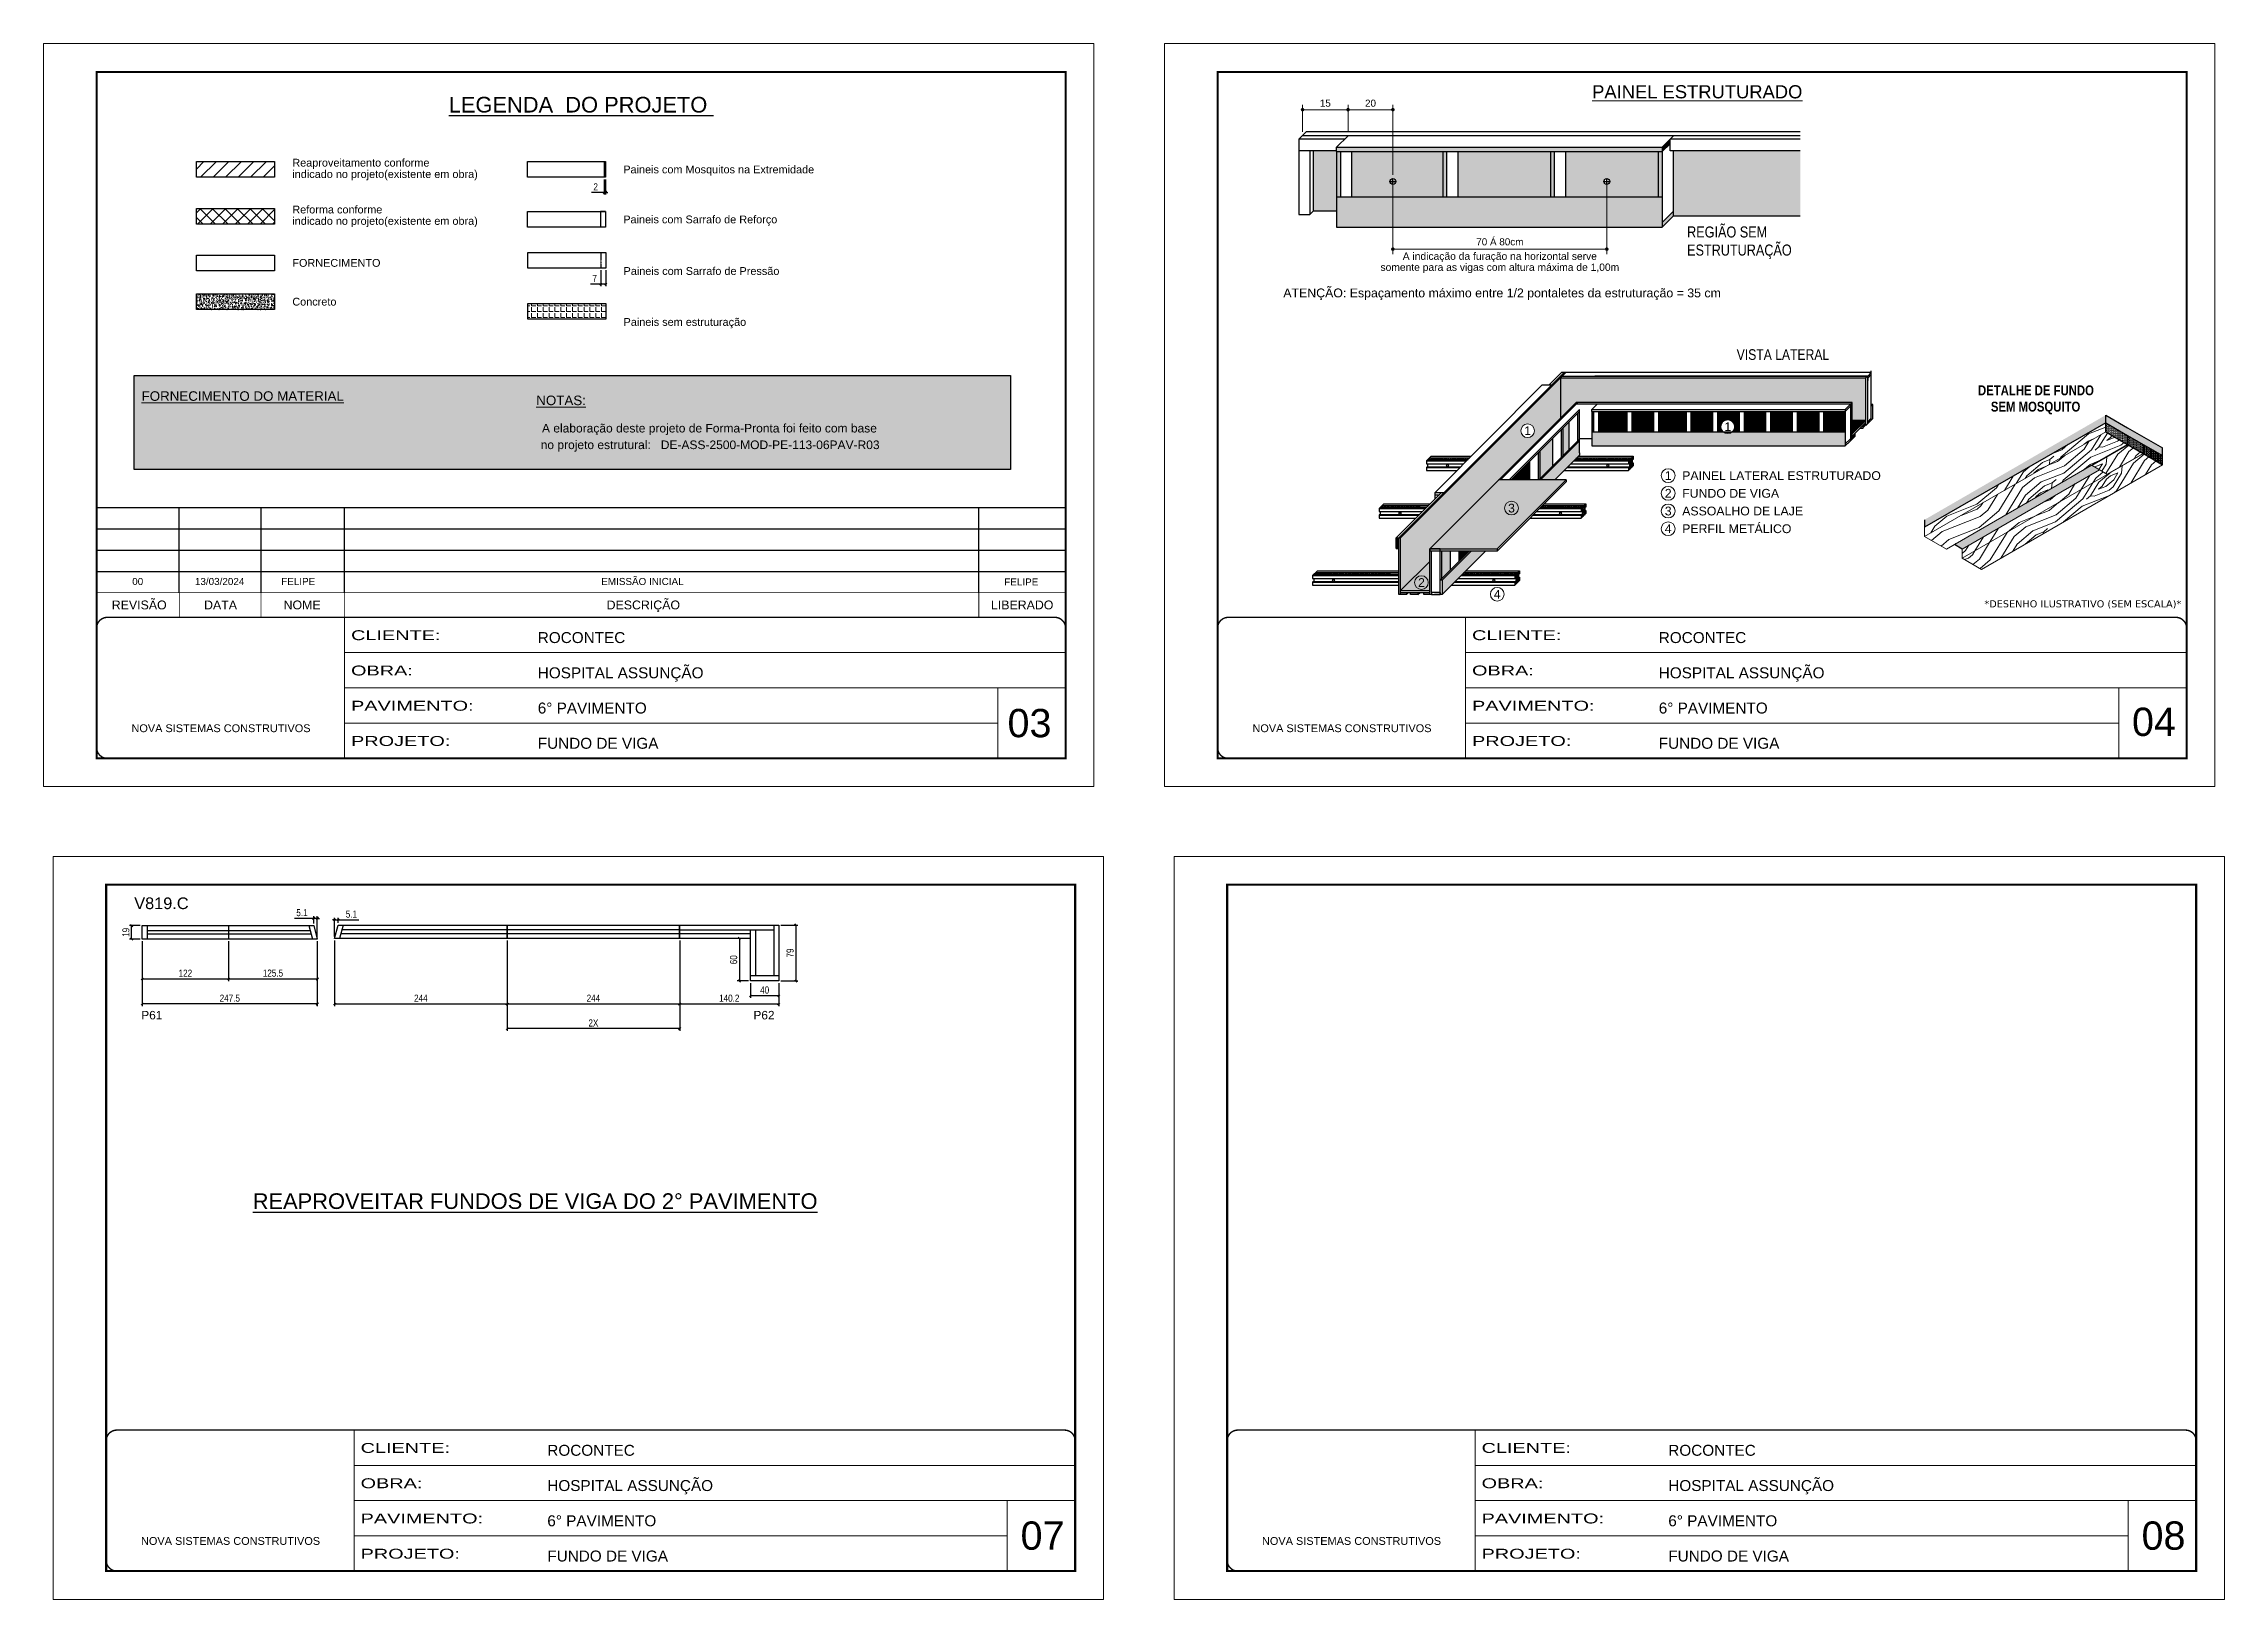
# Model space of a CAD drawing. Header units: millimetres. Extents: x 1494 to 7748, y 388 to 2587.
# Drawn here: x 4664 to 7748, y 388 to 2587 of the extents above; entities that cross this region are included whole.
import ezdxf
from ezdxf.enums import TextEntityAlignment as Align

# ---------------------------------------------------------------- set-up
doc = ezdxf.new("R2010")
doc.units = ezdxf.units.MM
for name, pattern in [('CONTINUO', [0]), ('DASHED', [0.75, 0.5, -0.25]), ('HIDDEN', [0.375, 0.25, -0.125])]:
    doc.linetypes.add(name, pattern=pattern)
for name, color, linetype in [('5', 5, 'Continuous'), ('COTA', 241, 'Continuous'), ('HACHURA MADEIRAS', 1, 'Continuous'), ('material do compensado', 7, 'Continuous'), ('NOMENCLATURA', 7, 'Continuous'), ('Painéis', 200, 'Continuous'), ('SARR_2.2x7', 40, 'Continuous'), ('texto', 7, 'Continuous')]:
    doc.layers.add(name, color=color, linetype=linetype)
for name, color, linetype, lineweight in [('CARIMBO', 255, 'Continuous', 9), ('Demarcação 1', 251, 'Continuous', 9), ('Folhas', 255, 'Continuous', 9), ('fundo', 100, 'Continuous', 9), ('Hachura', 251, 'Continuous', 9), ('Madeira', 126, 'Continuous', 18), ('REAPROVEITAMENTO', 251, 'Continuous', 9), ('SARRAFO DE PRESSAO', 251, 'DASHED', 9)]:
    doc.layers.add(name, color=color, linetype=linetype, lineweight=lineweight)
doc.layers.add('Demarcação 2', color=7, linetype='Continuous', lineweight=9, true_color=0xe0e0e0)
doc.styles.add('ARIAL', font='arial.ttf')
doc.styles.add('CESAR1', font='arial.ttf', dxfattribs={"oblique": 15})
doc.styles.add('COTA TECNICA', font='techl___.ttf', dxfattribs={"height": 10})
doc.styles.add('COTA TECNICA-50', font='techl___.ttf', dxfattribs={"height": 10})
doc.styles.add('ROMANC', font='techb___.ttf', dxfattribs={"height": 2.5})
doc.styles.get("Standard").update_dxf_attribs({"font": 'arial.ttf'})
doc.styles.add('stylellllll', font='verdana.ttf', dxfattribs={"height": 2})
doc.styles.add('Tecnologia', font='')
doc.styles.add('texto', font='ARIALN.TTF')
doc.styles.get('Tecnologia').set_extended_font_data('Forgotten Futurist')
doc.dimstyles.new('1x', dxfattribs={"dimtxt": 10, "dimasz": 5, "dimexe": 7, "dimexo": 5, "dimgap": 4, "dimtad": 1, "dimdec": 1, "dimdsep": 46, "dimtxsty": 'Standard', "dimblk": 'DOT', "dimcen": 0.09, "dimclrd": 4, "dimclre": 4, "dimclrt": 2, "dimadec": 0, "dimazin": 2, "dimtfac": 1, "dimtdec": 1, "dimtmove": 0, "dimatfit": 3, "dimldrblk": 'DOT', "dimfxl": 1, "dimtolj": 1, "dimtzin": 0, "dimlwd": 9, "dimlwe": 9, "dimarcsym": 0})
doc.dimstyles.new('COTA PAINEL-50', dxfattribs={"dimtxt": 10, "dimasz": 3, "dimexe": 3, "dimexo": 3, "dimgap": 3, "dimtad": 1, "dimdec": 1, "dimzin": 12, "dimdsep": 46, "dimtxsty": 'COTA TECNICA-50', "dimblk1": 'OBLIQUE', "dimblk2": 'OBLIQUE', "dimsah": 1, "dimcen": 0.9, "dimclrd": 4, "dimclre": 4, "dimclrt": 240, "dimadec": 1, "dimazin": 3, "dimtfac": 1, "dimtdec": 1, "dimtmove": 0, "dimatfit": 3, "dimfxl": 1, "dimtolj": 1, "dimtzin": 12, "dimarcsym": 0})
doc.dimstyles.new('PAINEL', dxfattribs={"dimtxt": 10, "dimasz": 3, "dimexe": 3, "dimexo": 3, "dimgap": 3, "dimtad": 1, "dimdec": 1, "dimzin": 12, "dimdsep": 46, "dimtxsty": 'COTA TECNICA', "dimblk1": 'OBLIQUE', "dimblk2": 'OBLIQUE', "dimsah": 1, "dimcen": 0.9, "dimclrd": 4, "dimclre": 4, "dimclrt": 240, "dimadec": 1, "dimazin": 3, "dimtfac": 1, "dimtdec": 1, "dimtmove": 0, "dimatfit": 3, "dimfxl": 1, "dimtolj": 1, "dimtzin": 12, "dimarcsym": 0})
pattern_1 = [(45, (4041.7428, 50226.107), (0.99436891, 3.64601934), [4.6875, -0.9375, 0, -0.9375])]
pattern_2 = [(355, (-42084.93, -810.74), (111.07494, 93.20294), [5.12645, -97.40264]), (85, (-42040.95, -778.57), (-93.20294, 111.07494), [10.2529, -92.27619]), (40, (-42062.27, -786.99), (8.936, 102.13894), [7.24881, -21.74642, 7.24881, -14.497615, 50.751904, -43.50449]), (40, (-42090.486, -815.4), (8.936, 102.13894), [7.24983, -14.49967, 7.24983, -115.99871]), (40, (-42053.84, -808.314), (8.936, 102.13894), [7.24983, -137.7482]), (40, (-42044.076, -814.314), (8.936, 102.13894), [7.24983, -137.7482]), (40, (-42058.5, -802.76), (8.936, 102.13894), [7.24983, -137.7482]), (40, (-42063.164, -797.206), (8.936, 102.13894), [14.49967, -130.49838]), (40, (-42030.93, -722.836), (8.936, 102.13894), [14.49967, -130.49838]), (40, (-42072.93, -791.206), (8.936, 102.13894), [28.99933, -115.99871]), (40, (-42077.59, -785.65), (8.936, 102.13894), [28.99933, -115.99871]), (40, (-42008.52, -760.82), (8.936, 102.13894), [28.99933, -115.99871]), (40, (-42081.804, -774.99), (8.936, 102.13894), [21.7497, -123.24834]), (40, (-42100.89, -757.88), (8.936, 102.13894), [21.7497, -123.24834]), (40, (-42091.57, -768.99), (8.936, 102.13894), [21.7497, -123.24834]), (40, (-42022.5, -744.16), (8.936, 102.13894), [36.24951, -108.74853]), (40, (-42032.27, -738.16), (8.936, 102.13894), [36.24951, -108.74853]), (40, (-42024.29, -764.585), (8.936, 102.13894), [50.74931, -94.24873]), (21.56505, (-42073.824, -801.42), (102.138945, -8.936), [11.4631, -217.79893]), (21.56505, (-42050.716, -772.565), (102.138945, -8.936), [11.4631, -217.79893]), (21.56505, (-42056.716, -782.33), (102.138945, -8.936), [11.4631, -217.79893]), (21.56505, (-42079.825, -811.187), (102.138945, -8.936), [22.9262, -206.33583]), (21.56505, (-42055.376, -767.01), (102.138945, -8.936), [34.3893, -194.87273]), (21.56505, (-42065.143, -761.01), (102.138945, -8.936), [45.8524, -183.40963]), (21.56505, (-42074.91, -755.01), (102.138945, -8.936), [45.8524, -183.40963]), (21.56505, (-42087.55, -723.03), (102.138945, -8.936), [45.8524, -183.40963]), (21.56505, (-42088.444, -733.24), (102.138945, -8.936), [57.3155, -171.94653]), (21.56505, (-42084.23, -743.903), (102.138945, -8.936), [57.3155, -171.94653]), (58.43495, (-42052.056, -787.886), (8.936, 102.138945), [11.4631, -217.79893]), (58.43495, (-42068.27, -796.76), (8.936, 102.138945), [11.4631, -217.79893]), (58.43495, (-42084.93, -810.74), (8.936, 102.138945), [22.9262, -206.33583]), (58.43495, (-42052.95, -798.1), (8.936, 102.138945), [22.9262, -206.33583]), (58.43495, (-42095.593, -814.953), (8.936, 102.138945), [34.3893, -194.87273]), (58.43495, (-42105.806, -814.06), (8.936, 102.138945), [45.8524, -183.40963]), (58.43495, (-42013.435, -816.995), (8.936, 102.138945), [45.8524, -183.40963]), (58.43495, (-42048.29, -803.654), (8.936, 102.138945), [45.8524, -183.40963]), (58.43495, (-42028.755, -815.655), (8.936, 102.138945), [57.3155, -171.94653]), (58.43495, (-42038.523, -809.654), (8.936, 102.138945), [57.3155, -171.94653])]
pattern_3 = [(0, (-31192.4148, -8564.6913), (0.82275303, 1.645506056), [0, -1.645506056])]

msp = doc.modelspace()

# ---------------------------------------------------------------- texts
at = {"color": 0, "linetype": 'Continuous', "ltscale": 5, "style": 'ARIAL'}
for s, p in [('%%ULEGENDA  DO PROJETO ', (5424.15, 2489.49)), ('%%UREAPROVEITAR FUNDOS DE VIGA DO 2° PAVIMENTO', (5359.21, 939.98))]:
    msp.add_text(s, height=22.1184, dxfattribs=at).set_placement(p, align=Align.CENTER)
at = {"style": 'ARIAL'}
for s, p in [('REVISÃO', (4799.42, 1793.56)), ('DATA', (4914.4, 1793.56)), ('NOME', (5029.76, 1793.56)), ('DESCRIÇÃO', (5512.21, 1793.56)), ('LIBERADO', (6047.88, 1793.56))]:
    msp.add_text(s, height=12.5, dxfattribs=at).set_placement(p, align=Align.MIDDLE_CENTER)
at = {"style": 'stylellllll'}
msp.add_text('*DESENHO ILUSTRATIVO (SEM ESCALA)*', height=10, dxfattribs=at).set_placement((7686.82, 1790.15), align=Align.RIGHT)
at = {"layer": '5', "linetype": 'Continuous'}
for s, p in [('P61', (4802.33, 1207.85)), ('P62', (5667.91, 1207.85))]:
    msp.add_text(s, height=12, rotation=359.99996, dxfattribs=at).set_placement(p)
at = {"layer": 'CARIMBO', "linetype": 'Continuous', "ltscale": 2, "style": 'ARIAL'}
msp.add_text('%%UPAINEL ESTRUTURADO', height=18.59, dxfattribs=at).set_placement((7002.4, 2509.49), align=Align.CENTER)
at = {"layer": 'CARIMBO'}
for s, height, style, p in [('indicado no projeto(existente em obra)', 11, 'ARIAL', (5015.91, 2402.5)), ('Reaproveitamento conforme ', 11, 'ARIAL', (5015.91, 2418.59)), ('Paineis com Mosquitos na Extremidade', 11, 'ARIAL', (5483.88, 2409.01)), ('Reforma conforme ', 11, 'ARIAL', (5015.91, 2352.35)), ('Paineis com Sarrafo de Reforço', 11, 'ARIAL', (5483.88, 2338.41)), ('indicado no projeto(existente em obra)', 11, 'ARIAL', (5015.91, 2336.27)), ('FORNECIMENTO', 11, 'ARIAL', (5015.91, 2276.97)), ('Paineis com Sarrafo de Pressão', 11, 'ARIAL', (5484.24, 2265.52)), ('Concreto', 11, 'ARIAL', (5015.91, 2222.17)), ('Paineis sem estruturação', 11, 'ARIAL', (5484.24, 2193.49)), ('PAINEL LATERAL ESTRUTURADO', 12.436, 'CESAR1', (6981.11, 1976.31)), ('FUNDO DE VIGA', 12.436, 'CESAR1', (6981.11, 1951.31)), ('ASSOALHO DE LAJE', 12.436, 'CESAR1', (6981.11, 1926.31)), ('PERFIL METÁLICO', 12.436, 'CESAR1', (6981.11, 1901.31))]:
    msp.add_text(s, height=height, dxfattribs=dict(at, style=style)).set_placement(p, align=Align.MIDDLE_LEFT)
at = {"layer": 'CARIMBO', "linetype": 'Continuous', "ltscale": 2, "style": 'texto'}
for s, height, p in [('REGIÃO SEM', 15.6, (6988.06, 2312.86)), ('ESTRUTURAÇÃO', 15.6, (6988.06, 2287.3)), ('VISTA LATERAL', 15, (7058.16, 2139.93))]:
    msp.add_text(s, height=height, dxfattribs=at).set_placement(p)
at = {"layer": 'CARIMBO', "color": 2, "style": 'ARIAL'}
for s, height, p in [('A indicação da furação na horizontal serve', 10.4, (6723.26, 2286.48)), ('somente para as vigas com altura máxima de 1,00m', 10.4, (6723.26, 2270.88)), ('ATENÇÃO: Espaçamento máximo entre 1/2 pontaletes da estruturação = 35 cm  ', 12.48, (6731.28, 2234.51))]:
    msp.add_text(s, height=height, dxfattribs=at).set_placement(p, align=Align.MIDDLE_CENTER)
at = {"layer": 'CARIMBO', "color": 5, "style": 'ARIAL'}
for s, height, p in [('%%UFORNECIMENTO DO MATERIAL', 13.5, (4802.76, 2082.03)), ('%%UNOTAS:', 13.5, (5360.84, 2075.91)), ('  A elaboração deste projeto de Forma-Pronta foi feito com base', 12.15, (5359.48, 2037.3)), ('  no projeto estrutural:', 12.15, (5357.66, 2013.82))]:
    msp.add_text(s, height=height, dxfattribs=at).set_placement(p)
at = {"layer": 'CARIMBO', "style": 'ARIAL'}
for s, height, p in [('1', 12.32, (6762.61, 2039.74)), ('1', 12.32, (7045.55, 2045.41)), ('1', 12.44, (6961.34, 1976.31)), ('2', 12.44, (6961.34, 1951.31)), ('3', 12.32, (6739.75, 1930.42)), ('3', 12.44, (6961.34, 1926.31)), ('4', 12.44, (6961.34, 1901.31)), ('2', 12.32, (6612.42, 1825.21)), ('4', 12.32, (6719.56, 1808.65))]:
    msp.add_text(s, height=height, dxfattribs=at).set_placement(p, align=Align.MIDDLE_CENTER)
at = {"layer": 'CARIMBO', "color": 1, "style": 'ARIAL'}
msp.add_text('DE-ASS-2500-MOD-PE-113-06PAV-R03', height=12.15, dxfattribs=at).set_placement((5536.88, 2013.82))
at = {"layer": 'CARIMBO', "style": 'ARIAL'}
for s, height, p in [('00', 10, (4789.51, 1821.74)), ('13/03/2024', 10, (4878.15, 1821.74)), ('FELIPE', 10, (5000.19, 1821.74)), ('EMISSÃO INICIAL', 10, (5452.74, 1821.74)), ('04', 40, (7617.1, 1608.39)), ('07', 40, (6045.6, 458.39)), ('08', 40, (7630.6, 458.39))]:
    msp.add_text(s, height=height, dxfattribs=at).set_placement(p)
at = {"layer": 'CARIMBO', "color": 7, "style": 'ARIAL'}
msp.add_text('03', height=40, dxfattribs=at).set_placement((6027.15, 1606.62))
at = {"layer": 'CARIMBO', "style": 'ARIAL'}
msp.add_attdef('FELIPE', text='', height=10, dxfattribs=at).set_placement((6046.59, 1826.06), align=Align.MIDDLE_CENTER)
at = {"layer": 'NOMENCLATURA', "linetype": 'Continuous'}
msp.add_text('V819.C', height=16.5, dxfattribs=at).set_placement((4792.38, 1363.69))
at = {"layer": 'texto', "style": 'ROMANC'}
for s, p in [('DETALHE DE FUNDO ', (7483.55, 2096.89)), ('SEM MOSQUITO', (7480.81, 2073.84))]:
    msp.add_text(s, height=14, dxfattribs=at).set_placement(p, align=Align.MIDDLE_CENTER)

# ---------------------------------------------------------------- blocks, each defined once
blk = doc.blocks.new('9999999999')
at = {"color": 30, "linetype": 'CONTINUO'}
for p, q in [((98564.6, 34230.2), (98564.6, 34429.4)), ((98564.6, 34379.6), (99584, 34379.6)), ((98564.6, 34329.8), (99488, 34329.8)), ((99584, 34329.8), (99488, 34329.8)), ((99488, 34329.8), (99488, 34230.2)), ((98564.6, 34280), (99488, 34280))]:
    blk.add_line(p, q, dxfattribs=at)
at = {"color": 30, "linetype": 'CONTINUO', "const_width": 2}
blk.add_lwpolyline([(99584, 34230.2), (99584, 34414.4, 0.414214), (99569, 34429.4), (98229, 34429.4, 0.414214), (98214, 34414.4), (98214, 34245.2, 0.414214), (98229, 34230.2), (99584, 34230.2)], format="xyb", dxfattribs=at)
at = {"layer": 'Folhas'}
blk.add_lwpolyline([(98139, 34190.2), (99624, 34190.2), (99624, 35240.2), (98139, 35240.2)], close=True, dxfattribs=at)
at = {"layer": 'Folhas', "color": 30, "const_width": 3}
blk.add_lwpolyline([(98214, 34230.2), (99584, 34230.2), (99584, 35200.2), (98214, 35200.2)], close=True, dxfattribs=at)
at = {"color": 7, "linetype": 'Continuous', "ltscale": 5, "style": 'ARIAL'}
for s, height, p in [('ROCONTEC', 15.48, (98837.7, 34393.1)), ('HOSPITAL ASSUNÇÃO', 15.483, (98837.7, 34343.3)), ('6° PAVIMENTO', 15.483, (98837.7, 34293.5)), ('NOVA SISTEMAS CONSTRUTIVOS', 11.059, (98263.2, 34267.2)), ('FUNDO DE VIGA', 15.483, (98837.7, 34243.7))]:
    blk.add_text(s, height=height, dxfattribs=at).set_placement(p)
at = {"layer": 'Folhas', "color": 7, "style": 'Tecnologia', "width": 1.5}
for s, p in [('CLIENTE:', (98573.7, 34397.2)), ('OBRA:', (98573.7, 34347.3)), ('PAVIMENTO:', (98573.7, 34297.5)), ('PROJETO:', (98573.7, 34247.7))]:
    blk.add_text(s, height=14, dxfattribs=at).set_placement(p)
blk = doc.blocks.new('_Oblique')
at = {"color": 0, "linetype": 'ByBlock', "lineweight": -2}
blk.add_line((-0.5, -0.5), (0.5, 0.5), dxfattribs=at)
blk = doc.blocks.new('*D68')
at = {"layer": 'COTA', "color": 4, "lineweight": -2, "transparency": 16777216}
for p, q in [((5456.9, 2376.5), (5438.8, 2376.5)), ((5456.9, 2394.9), (5456.9, 2373.5)), ((5458.9, 2376.5), (5456.9, 2376.5)), ((5458.9, 2394.9), (5458.9, 2373.5)), ((5458.9, 2376.5), (5461.9, 2376.5))]:
    blk.add_line(p, q, dxfattribs=at)
at = {"layer": 'Defpoints', "color": 0, "transparency": 16777216}
for p in [(5456.9, 2397.9), (5456.9, 2376.5), (5458.9, 2397.9)]:
    blk.add_point(p, dxfattribs=at)
at = {"layer": 'COTA', "color": 4, "lineweight": -2, "transparency": 16777216, "xscale": 3, "yscale": 3, "zscale": 3}
blk.add_blockref('_Oblique', (5456.9, 2376.5), dxfattribs=at)
at = {"layer": 'COTA', "color": 4, "lineweight": -2, "transparency": 16777216, "xscale": 3, "yscale": 3, "zscale": 3, "rotation": 180}
blk.add_blockref('_Oblique', (5458.9, 2376.5), dxfattribs=at)
at = {"layer": 'COTA', "color": 240, "transparency": 16777216, "insert": (5444.8, 2384.5), "char_height": 10, "attachment_point": 5, "style": 'COTA TECNICA'}
blk.add_mtext('\\A1;2', dxfattribs=at)
blk = doc.blocks.new('*D69')
at = {"layer": 'COTA', "color": 4, "lineweight": -2, "transparency": 16777216}
for p, q in [((5452.2, 2266.5), (5452.2, 2244)), ((5459.2, 2266.5), (5459.2, 2244)), ((5452.2, 2247), (5437.5, 2247)), ((5459.2, 2247), (5452.2, 2247))]:
    blk.add_line(p, q, dxfattribs=at)
at = {"layer": 'Defpoints', "color": 0, "transparency": 16777216}
for p in [(5452.2, 2269.5), (5459.2, 2269.5), (5452.2, 2247)]:
    blk.add_point(p, dxfattribs=at)
at = {"layer": 'COTA', "color": 4, "lineweight": -2, "transparency": 16777216, "xscale": 3, "yscale": 3, "zscale": 3, "rotation": 180}
blk.add_blockref('_Oblique', (5452.2, 2247), dxfattribs=at)
at = {"layer": 'COTA', "color": 4, "lineweight": -2, "transparency": 16777216, "xscale": 3, "yscale": 3, "zscale": 3}
blk.add_blockref('_Oblique', (5459.2, 2247), dxfattribs=at)
at = {"layer": 'COTA', "color": 240, "transparency": 16777216, "insert": (5443.4, 2255), "char_height": 10, "attachment_point": 5, "style": 'COTA TECNICA'}
blk.add_mtext('\\A1;7', dxfattribs=at)
blk = doc.blocks.new('*D86')
at = {"layer": 'COTA', "color": 4, "linetype": 'ByBlock', "lineweight": -2, "transparency": 16777216}
for p, q in [((4803.7, 1318.4), (4803.7, 1226.7)), ((5051.2, 1318.4), (5051.2, 1226.7)), ((5051.2, 1229.7), (4803.7, 1229.7))]:
    blk.add_line(p, q, dxfattribs=at)
at = {"layer": 'Defpoints', "color": 0, "linetype": 'ByBlock', "transparency": 16777216}
for p in [(4803.7, 1321.4), (5051.2, 1321.4), (4803.7, 1229.7)]:
    blk.add_point(p, dxfattribs=at)
at = {"layer": 'COTA', "color": 4, "linetype": 'ByBlock', "lineweight": -2, "transparency": 16777216, "xscale": 3, "yscale": 3, "zscale": 3}
for p, rotation in [((4803.7, 1229.7), 180.0000000073876), ((5051.2, 1229.7), 7.387610523323929e-09)]:
    blk.add_blockref('_Oblique', p, dxfattribs=dict(at, rotation=rotation))
at = {"layer": 'COTA', "color": 240, "linetype": 'ByBlock', "transparency": 16777216, "insert": (4927.5, 1237.8), "char_height": 10, "attachment_point": 5, "rotation": 0, "style": 'COTA TECNICA-50'}
blk.add_mtext('\\A1;247.5', dxfattribs=at)
blk = doc.blocks.new('*D87')
at = {"layer": 'COTA', "color": 4, "linetype": 'ByBlock', "lineweight": -2, "transparency": 16777216}
for p, q in [((4803.7, 1318.4), (4803.7, 1262.1)), ((4925.7, 1318.4), (4925.7, 1262.1)), ((4803.7, 1265.1), (4925.7, 1265.1))]:
    blk.add_line(p, q, dxfattribs=at)
at = {"layer": 'Defpoints', "color": 0, "linetype": 'ByBlock', "transparency": 16777216}
for p in [(4803.7, 1321.4), (4925.7, 1321.4), (4925.7, 1265.1)]:
    blk.add_point(p, dxfattribs=at)
at = {"layer": 'COTA', "color": 4, "linetype": 'ByBlock', "lineweight": -2, "transparency": 16777216, "xscale": 3, "yscale": 3, "zscale": 3, "rotation": 180}
blk.add_blockref('_Oblique', (4803.7, 1265.1), dxfattribs=at)
at = {"layer": 'COTA', "color": 4, "linetype": 'ByBlock', "lineweight": -2, "transparency": 16777216, "xscale": 3, "yscale": 3, "zscale": 3}
blk.add_blockref('_Oblique', (4925.7, 1265.1), dxfattribs=at)
at = {"layer": 'COTA', "color": 240, "linetype": 'ByBlock', "transparency": 16777216, "insert": (4864.7, 1273.2), "char_height": 10, "attachment_point": 5, "style": 'COTA TECNICA-50'}
blk.add_mtext('\\A1;122', dxfattribs=at)
blk = doc.blocks.new('*D62')
at = {"layer": 'COTA', "color": 4, "linetype": 'ByBlock', "lineweight": -2, "transparency": 16777216}
for p, q in [((4925.7, 1318.4), (4925.7, 1262.1)), ((5051.2, 1318.4), (5051.2, 1262.1)), ((4925.7, 1265.1), (5051.2, 1265.1))]:
    blk.add_line(p, q, dxfattribs=at)
at = {"layer": 'Defpoints', "color": 0, "linetype": 'ByBlock', "transparency": 16777216}
for p in [(4925.7, 1321.4), (5051.2, 1321.4), (5051.2, 1265.1)]:
    blk.add_point(p, dxfattribs=at)
at = {"layer": 'COTA', "color": 4, "linetype": 'ByBlock', "lineweight": -2, "transparency": 16777216, "xscale": 3, "yscale": 3, "zscale": 3, "rotation": 180}
blk.add_blockref('_Oblique', (4925.7, 1265.1), dxfattribs=at)
at = {"layer": 'COTA', "color": 4, "linetype": 'ByBlock', "lineweight": -2, "transparency": 16777216, "xscale": 3, "yscale": 3, "zscale": 3}
blk.add_blockref('_Oblique', (5051.2, 1265.1), dxfattribs=at)
at = {"layer": 'COTA', "color": 240, "linetype": 'ByBlock', "transparency": 16777216, "insert": (4988.5, 1273.2), "char_height": 10, "attachment_point": 5, "style": 'COTA TECNICA-50'}
blk.add_mtext('\\A1;125.5', dxfattribs=at)
blk = doc.blocks.new('*D88')
at = {"layer": 'COTA', "color": 4, "linetype": 'ByBlock', "lineweight": -2, "transparency": 16777216}
for p, q in [((5046.1, 1350.6), (5018.9, 1350.6)), ((5046.1, 1343.4), (5046.1, 1353.6)), ((5051.2, 1350.6), (5046.1, 1350.6)), ((5051.2, 1324.4), (5051.2, 1353.6)), ((5051.2, 1350.6), (5054.2, 1350.6))]:
    blk.add_line(p, q, dxfattribs=at)
at = {"layer": 'Defpoints', "color": 0, "linetype": 'ByBlock', "transparency": 16777216}
for p in [(5046.1, 1350.6), (5046.1, 1340.4), (5051.2, 1321.4)]:
    blk.add_point(p, dxfattribs=at)
at = {"layer": 'COTA', "color": 4, "linetype": 'ByBlock', "lineweight": -2, "transparency": 16777216, "xscale": 3, "yscale": 3, "zscale": 3}
blk.add_blockref('_Oblique', (5046.1, 1350.6), dxfattribs=at)
at = {"layer": 'COTA', "color": 4, "linetype": 'ByBlock', "lineweight": -2, "transparency": 16777216, "xscale": 3, "yscale": 3, "zscale": 3, "rotation": 180}
blk.add_blockref('_Oblique', (5051.2, 1350.6), dxfattribs=at)
at = {"layer": 'COTA', "color": 240, "linetype": 'ByBlock', "transparency": 16777216, "insert": (5029.5, 1358.7), "char_height": 10, "attachment_point": 5, "style": 'COTA TECNICA-50'}
blk.add_mtext('\\A1;5.1', dxfattribs=at)
blk = doc.blocks.new('*D89')
at = {"layer": 'COTA', "color": 4, "linetype": 'ByBlock', "lineweight": -2, "transparency": 16777216}
for p, q in [((5075.6, 1319.2), (5075.6, 1226.7)), ((5319.6, 1319.2), (5319.6, 1226.7)), ((5075.6, 1229.7), (5319.6, 1229.7))]:
    blk.add_line(p, q, dxfattribs=at)
at = {"layer": 'Defpoints', "color": 0, "linetype": 'ByBlock', "transparency": 16777216}
for p in [(5075.6, 1322.2), (5319.6, 1322.2), (5319.6, 1229.7)]:
    blk.add_point(p, dxfattribs=at)
at = {"layer": 'COTA', "color": 4, "linetype": 'ByBlock', "lineweight": -2, "transparency": 16777216, "xscale": 3, "yscale": 3, "zscale": 3, "rotation": 180}
blk.add_blockref('_Oblique', (5075.6, 1229.7), dxfattribs=at)
at = {"layer": 'COTA', "color": 4, "linetype": 'ByBlock', "lineweight": -2, "transparency": 16777216, "xscale": 3, "yscale": 3, "zscale": 3}
blk.add_blockref('_Oblique', (5319.6, 1229.7), dxfattribs=at)
at = {"layer": 'COTA', "color": 240, "linetype": 'ByBlock', "transparency": 16777216, "insert": (5197.6, 1237.8), "char_height": 10, "attachment_point": 5, "style": 'COTA TECNICA-50'}
blk.add_mtext('\\A1;244', dxfattribs=at)
blk = doc.blocks.new('*D63')
at = {"layer": 'COTA', "color": 4, "linetype": 'ByBlock', "lineweight": -2, "transparency": 16777216}
for p, q in [((5319.6, 1319.2), (5319.6, 1226.7)), ((5563.6, 1319.2), (5563.6, 1226.7)), ((5319.6, 1229.7), (5563.6, 1229.7))]:
    blk.add_line(p, q, dxfattribs=at)
at = {"layer": 'Defpoints', "color": 0, "linetype": 'ByBlock', "transparency": 16777216}
for p in [(5319.6, 1322.2), (5563.6, 1322.2), (5563.6, 1229.7)]:
    blk.add_point(p, dxfattribs=at)
at = {"layer": 'COTA', "color": 4, "linetype": 'ByBlock', "lineweight": -2, "transparency": 16777216, "xscale": 3, "yscale": 3, "zscale": 3, "rotation": 180}
blk.add_blockref('_Oblique', (5319.6, 1229.7), dxfattribs=at)
at = {"layer": 'COTA', "color": 4, "linetype": 'ByBlock', "lineweight": -2, "transparency": 16777216, "xscale": 3, "yscale": 3, "zscale": 3}
blk.add_blockref('_Oblique', (5563.6, 1229.7), dxfattribs=at)
at = {"layer": 'COTA', "color": 240, "linetype": 'ByBlock', "transparency": 16777216, "insert": (5441.6, 1237.8), "char_height": 10, "attachment_point": 5, "style": 'COTA TECNICA-50'}
blk.add_mtext('\\A1;244', dxfattribs=at)
blk = doc.blocks.new('*D64')
at = {"layer": 'COTA', "color": 4, "linetype": 'ByBlock', "lineweight": -2, "transparency": 16777216}
for p, q in [((5319.6, 1319.2), (5319.6, 1191.8)), ((5563.6, 1319.2), (5563.6, 1191.8)), ((5563.6, 1194.8), (5319.6, 1194.8))]:
    blk.add_line(p, q, dxfattribs=at)
at = {"layer": 'Defpoints', "color": 0, "linetype": 'ByBlock', "transparency": 16777216}
for p in [(5319.6, 1322.2), (5563.6, 1322.2), (5319.6, 1194.8)]:
    blk.add_point(p, dxfattribs=at)
at = {"layer": 'COTA', "color": 4, "linetype": 'ByBlock', "lineweight": -2, "transparency": 16777216, "xscale": 3, "yscale": 3, "zscale": 3, "rotation": 180}
blk.add_blockref('_Oblique', (5319.6, 1194.8), dxfattribs=at)
at = {"layer": 'COTA', "color": 4, "linetype": 'ByBlock', "lineweight": -2, "transparency": 16777216, "xscale": 3, "yscale": 3, "zscale": 3}
blk.add_blockref('_Oblique', (5563.6, 1194.8), dxfattribs=at)
at = {"layer": 'COTA', "color": 240, "linetype": 'ByBlock', "transparency": 16777216, "insert": (5441.6, 1202.8), "char_height": 10, "attachment_point": 5, "style": 'COTA TECNICA-50'}
blk.add_mtext('\\A1;2X', dxfattribs=at)
blk = doc.blocks.new('*D90')
at = {"layer": 'COTA', "color": 4, "linetype": 'ByBlock', "lineweight": -2, "transparency": 16777216}
for p, q in [((5075.6, 1348.5), (5072.6, 1348.5)), ((5075.6, 1325.2), (5075.6, 1351.5)), ((5075.6, 1348.5), (5080.7, 1348.5)), ((5080.7, 1344.2), (5080.7, 1351.5)), ((5080.7, 1348.5), (5110.1, 1348.5))]:
    blk.add_line(p, q, dxfattribs=at)
at = {"layer": 'Defpoints', "color": 0, "linetype": 'ByBlock', "transparency": 16777216}
for p in [(5075.6, 1348.5), (5080.7, 1341.2), (5075.6, 1322.2)]:
    blk.add_point(p, dxfattribs=at)
at = {"layer": 'COTA', "color": 4, "linetype": 'ByBlock', "lineweight": -2, "transparency": 16777216, "xscale": 3, "yscale": 3, "zscale": 3}
blk.add_blockref('_Oblique', (5075.6, 1348.5), dxfattribs=at)
at = {"layer": 'COTA', "color": 4, "linetype": 'ByBlock', "lineweight": -2, "transparency": 16777216, "xscale": 3, "yscale": 3, "zscale": 3, "rotation": 180}
blk.add_blockref('_Oblique', (5080.7, 1348.5), dxfattribs=at)
at = {"layer": 'COTA', "color": 240, "linetype": 'ByBlock', "transparency": 16777216, "insert": (5099.4, 1356.6), "char_height": 10, "attachment_point": 5, "style": 'COTA TECNICA-50'}
blk.add_mtext('\\A1;5.1', dxfattribs=at)
blk = doc.blocks.new('*D91')
at = {"layer": 'COTA', "color": 4, "linetype": 'ByBlock', "lineweight": -2, "transparency": 16777216}
for p, q in [((5563.6, 1319.2), (5563.6, 1226.7)), ((5703.8, 1259.2), (5703.8, 1226.7)), ((5563.6, 1229.7), (5703.8, 1229.7))]:
    blk.add_line(p, q, dxfattribs=at)
at = {"layer": 'Defpoints', "color": 0, "linetype": 'ByBlock', "transparency": 16777216}
for p in [(5563.6, 1322.2), (5703.8, 1262.2), (5703.8, 1229.7)]:
    blk.add_point(p, dxfattribs=at)
at = {"layer": 'COTA', "color": 4, "linetype": 'ByBlock', "lineweight": -2, "transparency": 16777216, "xscale": 3, "yscale": 3, "zscale": 3, "rotation": 180}
blk.add_blockref('_Oblique', (5563.6, 1229.7), dxfattribs=at)
at = {"layer": 'COTA', "color": 4, "linetype": 'ByBlock', "lineweight": -2, "transparency": 16777216, "xscale": 3, "yscale": 3, "zscale": 3}
blk.add_blockref('_Oblique', (5703.8, 1229.7), dxfattribs=at)
at = {"layer": 'COTA', "color": 240, "linetype": 'ByBlock', "transparency": 16777216, "insert": (5633.7, 1237.8), "char_height": 10, "attachment_point": 5, "style": 'COTA TECNICA-50'}
blk.add_mtext('\\A1;140.2', dxfattribs=at)
blk = doc.blocks.new('*D92')
at = {"layer": 'COTA', "color": 4, "linetype": 'ByBlock', "lineweight": -2, "transparency": 16777216}
for p, q in [((5660.8, 1322.2), (5645, 1322.2)), ((5648, 1322.2), (5648, 1262.2)), ((5660.8, 1262.2), (5645, 1262.2))]:
    blk.add_line(p, q, dxfattribs=at)
at = {"layer": 'Defpoints', "color": 0, "linetype": 'ByBlock', "transparency": 16777216}
for p in [(5663.8, 1322.2), (5648, 1262.2), (5663.8, 1262.2)]:
    blk.add_point(p, dxfattribs=at)
at = {"layer": 'COTA', "color": 4, "linetype": 'ByBlock', "lineweight": -2, "transparency": 16777216, "xscale": 3, "yscale": 3, "zscale": 3}
for p, rotation in [((5648, 1322.2), 90), ((5648, 1262.2), 270)]:
    blk.add_blockref('_Oblique', p, dxfattribs=dict(at, rotation=rotation))
at = {"layer": 'COTA', "color": 240, "linetype": 'ByBlock', "transparency": 16777216, "insert": (5639.9, 1292.2), "char_height": 10, "attachment_point": 5, "rotation": 90, "style": 'COTA TECNICA-50'}
blk.add_mtext('\\A1;60', dxfattribs=at)
blk = doc.blocks.new('*D93')
at = {"layer": 'COTA', "color": 4, "linetype": 'ByBlock', "lineweight": -2, "transparency": 16777216}
for p, q in [((5706.8, 1341.2), (5730.9, 1341.2)), ((5727.9, 1341.2), (5727.9, 1262.2)), ((5706.8, 1262.2), (5730.9, 1262.2))]:
    blk.add_line(p, q, dxfattribs=at)
at = {"layer": 'Defpoints', "color": 0, "linetype": 'ByBlock', "transparency": 16777216}
for p in [(5703.8, 1341.2), (5703.8, 1262.2), (5727.9, 1262.2)]:
    blk.add_point(p, dxfattribs=at)
at = {"layer": 'COTA', "color": 4, "linetype": 'ByBlock', "lineweight": -2, "transparency": 16777216, "xscale": 3, "yscale": 3, "zscale": 3}
for p, rotation in [((5727.9, 1341.2), 90), ((5727.9, 1262.2), 270)]:
    blk.add_blockref('_Oblique', p, dxfattribs=dict(at, rotation=rotation))
at = {"layer": 'COTA', "color": 240, "linetype": 'ByBlock', "transparency": 16777216, "insert": (5719.8, 1301.7), "char_height": 10, "attachment_point": 5, "rotation": 90, "style": 'COTA TECNICA-50'}
blk.add_mtext('\\A1;79', dxfattribs=at)
blk = doc.blocks.new('*D94')
at = {"layer": 'COTA', "color": 4, "linetype": 'ByBlock', "lineweight": -2, "transparency": 16777216}
for p, q in [((5663.8, 1259.2), (5663.8, 1238.1)), ((5703.8, 1241.1), (5663.8, 1241.1)), ((5703.8, 1259.2), (5703.8, 1238.1))]:
    blk.add_line(p, q, dxfattribs=at)
at = {"layer": 'Defpoints', "color": 0, "linetype": 'ByBlock', "transparency": 16777216}
for p in [(5663.8, 1262.2), (5663.8, 1241.1), (5703.8, 1262.2)]:
    blk.add_point(p, dxfattribs=at)
at = {"layer": 'COTA', "color": 4, "linetype": 'ByBlock', "lineweight": -2, "transparency": 16777216, "xscale": 3, "yscale": 3, "zscale": 3, "rotation": 180}
blk.add_blockref('_Oblique', (5663.8, 1241.1), dxfattribs=at)
at = {"layer": 'COTA', "color": 4, "linetype": 'ByBlock', "lineweight": -2, "transparency": 16777216, "xscale": 3, "yscale": 3, "zscale": 3}
blk.add_blockref('_Oblique', (5703.8, 1241.1), dxfattribs=at)
at = {"layer": 'COTA', "color": 240, "linetype": 'ByBlock', "transparency": 16777216, "insert": (5683.8, 1249.3), "char_height": 10, "attachment_point": 5, "style": 'COTA TECNICA-50'}
blk.add_mtext('\\A1;40', dxfattribs=at)
blk = doc.blocks.new('*D95')
at = {"layer": 'COTA', "color": 4, "linetype": 'ByBlock', "lineweight": -2, "transparency": 16777216}
for p, q in [((4800.7, 1340.4), (4785.7, 1340.4)), ((4788.7, 1321.4), (4788.7, 1340.4)), ((4800.7, 1321.4), (4785.7, 1321.4))]:
    blk.add_line(p, q, dxfattribs=at)
at = {"layer": 'Defpoints', "color": 0, "linetype": 'ByBlock', "transparency": 16777216}
for p in [(4788.7, 1340.4), (4803.7, 1340.4), (4803.7, 1321.4)]:
    blk.add_point(p, dxfattribs=at)
at = {"layer": 'COTA', "color": 4, "linetype": 'ByBlock', "lineweight": -2, "transparency": 16777216, "xscale": 3, "yscale": 3, "zscale": 3}
for p, rotation in [((4788.7, 1340.4), 90), ((4788.7, 1321.4), 270)]:
    blk.add_blockref('_Oblique', p, dxfattribs=dict(at, rotation=rotation))
at = {"layer": 'COTA', "color": 240, "linetype": 'ByBlock', "transparency": 16777216, "insert": (4780.6, 1330.9), "char_height": 10, "attachment_point": 5, "rotation": 90, "style": 'COTA TECNICA-50'}
blk.add_mtext('\\A1;19', dxfattribs=at)
blk = doc.blocks.new('_Dot')
at = {"color": 0, "linetype": 'ByBlock', "lineweight": -2}
blk.add_line((-0.5, 0), (-1, 0), dxfattribs=at)
at = {"color": 0, "linetype": 'ByBlock', "const_width": 0.5}
blk.add_lwpolyline([(-0.25, 0, 1), (0.25, 0, 1)], format="xyb", close=True, dxfattribs=at)
blk = doc.blocks.new('*D65')
at = {"layer": 'COTA', "color": 4, "lineweight": 9, "transparency": 16777216}
for p, q in [((6444.3, 2462), (6444.3, 2500.5)), ((6508.7, 2461.6), (6508.7, 2500.5)), ((6449.3, 2493.5), (6503.7, 2493.5))]:
    blk.add_line(p, q, dxfattribs=at)
at = {"layer": 'Defpoints', "color": 0, "transparency": 16777216}
for p in [(6508.7, 2493.5), (6444.3, 2457), (6508.7, 2456.6)]:
    blk.add_point(p, dxfattribs=at)
at = {"layer": 'COTA', "color": 4, "lineweight": 9, "transparency": 16777216, "xscale": 5, "yscale": 5, "zscale": 5, "rotation": 180}
blk.add_blockref('_Dot', (6444.3, 2493.5), dxfattribs=at)
at = {"layer": 'COTA', "color": 4, "lineweight": 9, "transparency": 16777216, "xscale": 5, "yscale": 5, "zscale": 5}
blk.add_blockref('_Dot', (6508.7, 2493.5), dxfattribs=at)
at = {"layer": 'COTA', "color": 2, "transparency": 16777216, "insert": (6476.5, 2502.6), "char_height": 10, "attachment_point": 5}
blk.add_mtext('\\A1;15', dxfattribs=at)
blk = doc.blocks.new('*D66')
at = {"layer": 'COTA', "color": 4, "lineweight": 9, "transparency": 16777216}
for p, q in [((6508.7, 2461.6), (6508.7, 2500.5)), ((6572, 2401.2), (6572, 2500.5)), ((6513.7, 2493.5), (6567, 2493.5))]:
    blk.add_line(p, q, dxfattribs=at)
at = {"layer": 'Defpoints', "color": 0, "transparency": 16777216}
for p in [(6572, 2493.5), (6508.7, 2456.6), (6572, 2396.2)]:
    blk.add_point(p, dxfattribs=at)
at = {"layer": 'COTA', "color": 4, "lineweight": 9, "transparency": 16777216, "xscale": 5, "yscale": 5, "zscale": 5, "rotation": 180}
blk.add_blockref('_Dot', (6508.7, 2493.5), dxfattribs=at)
at = {"layer": 'COTA', "color": 4, "lineweight": 9, "transparency": 16777216, "xscale": 5, "yscale": 5, "zscale": 5}
blk.add_blockref('_Dot', (6572, 2493.5), dxfattribs=at)
at = {"layer": 'COTA', "color": 2, "transparency": 16777216, "insert": (6540.4, 2502.6), "char_height": 10, "attachment_point": 5}
blk.add_mtext('\\A1;20', dxfattribs=at)
blk = doc.blocks.new('*D67')
at = {"layer": 'COTA', "color": 4, "lineweight": 9, "transparency": 16777216}
for p, q in [((6572, 2391.2), (6572, 2289.4)), ((6874.5, 2391.2), (6874.5, 2289.4)), ((6577, 2296.4), (6869.5, 2296.4))]:
    blk.add_line(p, q, dxfattribs=at)
at = {"layer": 'Defpoints', "color": 0, "transparency": 16777216}
for p in [(6572, 2396.2), (6874.5, 2396.2), (6874.5, 2296.4)]:
    blk.add_point(p, dxfattribs=at)
at = {"layer": 'COTA', "color": 4, "lineweight": 9, "transparency": 16777216, "xscale": 5, "yscale": 5, "zscale": 5, "rotation": 180}
blk.add_blockref('_Dot', (6572, 2296.4), dxfattribs=at)
at = {"layer": 'COTA', "color": 4, "lineweight": 9, "transparency": 16777216, "xscale": 5, "yscale": 5, "zscale": 5}
blk.add_blockref('_Dot', (6874.5, 2296.4), dxfattribs=at)
at = {"layer": 'COTA', "color": 2, "transparency": 16777216, "insert": (6723.3, 2306.7), "char_height": 10, "attachment_point": 5}
blk.add_mtext('\\A1;70 Á 80cm', dxfattribs=at)

# ---------------------------------------------------------------- dimensions: what is measured, and where the dimension line sits
at = {"layer": 'COTA'}
for base, p1, p2, text, picture, middle in [((6508.75, 2493.45), (6444.32, 2457.03), (6508.75, 2456.65), '15', '*D65', (6476.53, 2502.56)), ((6572.03, 2493.45), (6508.75, 2456.65), (6572.03, 2396.19), '20', '*D66', (6540.39, 2502.56)), ((6874.49, 2296.35), (6572.03, 2396.19), (6874.49, 2396.18), '70 Á 80cm', '*D67', (6723.26, 2306.7))]:
    dim = msp.add_linear_dim(base=base, p1=p1, p2=p2, text=text, dimstyle='1x', dxfattribs=at)
    dim.commit()
    dim.dimension.update_dxf_attribs({"geometry": picture, "text_midpoint": middle})
for base, p1, p2, picture, middle in [((5456.88, 2376.47), (5458.88, 2397.89), (5456.88, 2397.89), '*D68', (5444.82, 2384.47)), ((5452.24, 2246.97), (5459.24, 2269.46), (5452.24, 2269.46), '*D69', (5443.38, 2255.05))]:
    dim = msp.add_linear_dim(base=base, p1=p1, p2=p2, dimstyle='PAINEL', dxfattribs=at)
    dim.commit()
    dim.dimension.update_dxf_attribs({"geometry": picture, "text_midpoint": middle})
at = {"layer": 'COTA', "linetype": 'ByBlock'}
for base, p1, p2, picture, middle in [((5046.11, 1350.61), (5051.24, 1321.45), (5046.11, 1340.45), '*D88', (5029.5, 1358.72)), ((4925.74, 1265.1), (4803.74, 1321.45), (4925.74, 1321.45), '*D87', (4864.74, 1273.16)), ((5051.24, 1265.1), (4925.74, 1321.45), (5051.24, 1321.45), '*D62', (4988.49, 1273.21)), ((5703.8261, 1229.7354), (5563.5778, 1322.2013), (5703.8261, 1262.2012), '*D91', (5633.7019, 1237.8378)), ((5663.83, 1241.15), (5703.83, 1262.2), (5663.83, 1262.2), '*D94', (5683.83, 1249.25))]:
    dim = msp.add_linear_dim(base=base, p1=p1, p2=p2, dimstyle='COTA PAINEL-50', override={"dimarcsym": 1}, dxfattribs=at)
    dim.commit()
    dim.dimension.update_dxf_attribs({"geometry": picture, "text_midpoint": middle})
dim = msp.add_linear_dim(base=(5075.58, 1348.5), p1=(5080.68, 1341.2), p2=(5075.58, 1322.2), dimstyle='COTA PAINEL-50', override={"dimarcsym": 1}, dxfattribs=at)
dim.commit()
dim.dimension.update_dxf_attribs({"geometry": '*D90', "text_midpoint": (5099.43, 1348.5), "dimtype": 160})
for base, p1, p2, picture, middle in [((4788.65, 1340.45), (4803.74, 1321.45), (4803.74, 1340.45), '*D95', (4780.56, 1330.95)), ((5727.87, 1262.2), (5703.83, 1341.2), (5703.83, 1262.2), '*D93', (5719.77, 1301.7)), ((5648, 1262.2), (5663.83, 1322.2), (5663.83, 1262.2), '*D92', (5639.9, 1292.2))]:
    dim = msp.add_linear_dim(base=base, p1=p1, p2=p2, angle=90, dimstyle='COTA PAINEL-50', override={"dimarcsym": 1}, dxfattribs=at)
    dim.commit()
    dim.dimension.update_dxf_attribs({"geometry": picture, "text_midpoint": middle})
for p1, p2, distance, picture, middle in [((5051.24, 1321.45), (4803.74, 1321.45), 91.71, '*D86', (4927.49, 1237.85)), ((5075.58, 1322.2), (5319.58, 1322.2), -92.47, '*D89', (5197.58, 1237.81)), ((5319.58, 1322.2), (5563.58, 1322.2), -92.47, '*D63', (5441.58, 1237.81))]:
    dim = msp.add_aligned_dim(p1=p1, p2=p2, distance=distance, dimstyle='COTA PAINEL-50', override={"dimarcsym": 1}, dxfattribs=at)
    dim.commit()
    dim.dimension.update_dxf_attribs({"geometry": picture, "text_midpoint": middle})
dim = msp.add_linear_dim(base=(5319.58, 1194.78), p1=(5563.58, 1322.2), p2=(5319.58, 1322.2), text='2X', dimstyle='COTA PAINEL-50', override={"dimarcsym": 1}, dxfattribs=at)
dim.commit()
dim.dimension.update_dxf_attribs({"geometry": '*D64', "text_midpoint": (5441.58, 1202.84)})

# ---------------------------------------------------------------- hatches: boundary and pattern name
at = {"linetype": 'ByBlock', "ltscale": 2}
for points in [[(6952.58, 2440.56), (6492.53, 2440.56), (6492.53, 2434.18), (6952.58, 2434.18)], [(6492.41, 2370.47), (6497.74, 2370.47), (6497.74, 2434.07), (6492.42, 2434.07)], [(6642.6, 2370.47), (6647.92, 2370.47), (6647.92, 2434.07), (6642.6, 2434.07)], [(6833.55, 2022.98), (6835.9, 2025.33), (6835.9, 2066.77), (6833.55, 2064.42)], [(6853.2, 2038.21), (6855.64, 2038.21), (6855.64, 2066.93), (6853.2, 2066.93)], [(6900.47, 2038.21), (6902.91, 2038.21), (6902.91, 2066.93), (6900.47, 2066.93)], [(6938.01, 2038.21), (6940.45, 2038.21), (6940.45, 2066.93), (6938.01, 2066.93)], [(6983.94, 2038.21), (6986.38, 2038.21), (6986.38, 2066.93), (6983.94, 2066.93)], [(7021.47, 2038.21), (7023.91, 2038.21), (7023.91, 2066.93), (7021.47, 2066.93)], [(7059.01, 2038.21), (7061.45, 2038.21), (7061.45, 2066.93), (7059.01, 2066.93)], [(7096.54, 2038.21), (7098.98, 2038.21), (7098.98, 2066.93), (7096.54, 2066.93)], [(7134.07, 2038.21), (7136.51, 2038.21), (7136.51, 2066.93), (7134.07, 2066.93)], [(7171.61, 2038.21), (7174.05, 2038.21), (7174.05, 2066.93), (7171.61, 2066.93)], [(7209.14, 2038.21), (7211.58, 2038.21), (7211.58, 2066.93), (7209.14, 2066.93)], [(7250.46, 2076.91), (7248.45, 2076.91), (7248.45, 2074.68)], [(6810.21, 2002.11), (6812.56, 2004.47), (6812.56, 2043.76), (6810.21, 2041.41)], [(6780.15, 2011.02), (6777.8, 2008.67), (6777.8, 1970.17), (6780.15, 1970.17)], [(6833.65, 2023.08), (6833.65, 2025.56), (6780.26, 1972.16), (6780.26, 1970.28), (6780.85, 1970.28)], [(6682.99, 1870.15), (6680.42, 1870.15), (6638.96, 1828.69), (6641.53, 1828.69)], [(6665.78, 1855.5), (6668.13, 1857.86), (6668.13, 1870.04), (6665.78, 1870.04)]]:
    msp.add_hatch(color=256, dxfattribs=at).paths.add_polyline_path(points)
for points in [[(6963.93, 2445.44), (6963.93, 2451.81), (6952.58, 2440.56), (6952.58, 2434.18)], [(6794.98, 2370.47), (6800.31, 2370.47), (6800.31, 2434.18), (6794.98, 2434.18)], [(7225.67, 2036.28), (7219.69, 2030.34), (7219.69, 2026.15), (7225.67, 2032.08)], [(7240.84, 2047.12), (7240.84, 2051.32), (7236.61, 2047.12), (7236.61, 2042.93)], [(6580.44, 1888.3), (6576.78, 1888.3), (6576.78, 1873.44), (6580.44, 1873.44)]]:
    msp.add_hatch(color=256).paths.add_polyline_path(points)
h = msp.add_hatch(color=256)
h.paths.add_polyline_path([(6952.58, 2333.93), (6952.58, 2327.55), (6968.81, 2343.64), (6968.81, 2350.02)])
h.paths.add_polyline_path([(6947.26, 2370.47), (6952.58, 2370.47), (6952.58, 2434.18), (6947.26, 2434.18)])
at = {"linetype": 'Continuous', "ltscale": 1.5}
h = msp.add_hatch(dxfattribs=at)
h.set_pattern_fill('ANSI36', color=256, scale=15, style=0)
h.set_pattern_definition(pattern_1)
h.paths.add_polyline_path([(6624.21, 2001.6), (6621.71, 1999.09), (6678.27, 1999.09), (6680.76, 2001.6)])
h = msp.add_hatch(dxfattribs=at)
h.set_pattern_fill('ANSI36', color=256, scale=15, style=0)
h.set_pattern_definition(pattern_1)
h.paths.add_polyline_path([(6909.9, 2001.6), (6832.17, 2001.6), (6829.66, 1999.09), (6907.39, 1999.09)])
h.paths.add_polyline_path([(6909.9, 2001.6), (6907.39, 1999.09), (6907.39, 1985.48), (6909.9, 1987.98)])
h = msp.add_hatch(dxfattribs=at)
h.set_pattern_fill('ANSI36', color=256, scale=15, style=0)
h.set_pattern_definition(pattern_1)
h.paths.add_polyline_path([(6557.23, 1934.23), (6554.73, 1931.72), (6611.29, 1931.72), (6613.78, 1934.23)])
h = msp.add_hatch(dxfattribs=at)
h.set_pattern_fill('ANSI36', color=256, scale=15, style=0)
h.set_pattern_definition(pattern_1)
h.paths.add_polyline_path([(6842.92, 1934.23), (6840.41, 1931.72), (6840.41, 1918.11), (6842.92, 1920.61)])
h.paths.add_polyline_path([(6783.92, 1934.23), (6781.41, 1931.72), (6840.41, 1931.72), (6842.92, 1934.23)])
h = msp.add_hatch(dxfattribs=at)
h.set_pattern_fill('ANSI36', color=256, scale=15, style=0)
h.set_pattern_definition(pattern_1)
h.paths.add_polyline_path([(6463.16, 1839.6), (6460.65, 1837.1), (6568.12, 1837.1), (6568.12, 1839.6)])
h = msp.add_hatch(dxfattribs=at)
h.set_pattern_fill('ANSI36', color=256, scale=15, style=0)
h.set_pattern_definition(pattern_1)
h.paths.add_polyline_path([(6748.85, 1839.6), (6746.34, 1837.1), (6746.34, 1823.49), (6748.85, 1825.99)])
h.paths.add_polyline_path([(6672.74, 1839.6), (6670.24, 1837.1), (6746.34, 1837.1), (6748.85, 1839.6)])
at = {"linetype": 'ByBlock', "ltscale": 2}
h = msp.add_hatch(color=256, dxfattribs=at)
h.paths.add_polyline_path([(6591.23, 1811.31), (6583.01, 1811.31), (6583.01, 1808.39), (6591.23, 1808.39)])
h.paths.add_polyline_path([(6607.53, 1811.31), (6596.74, 1811.31), (6596.74, 1808.39), (6607.53, 1808.39)])
h.paths.add_polyline_path([(6624.08, 1811.31), (6615.86, 1811.31), (6615.86, 1808.39), (6624.08, 1808.39)])
at = {"layer": 'COTA', "linetype": 'Continuous', "ltscale": 200}
h = msp.add_hatch(dxfattribs=at)
h.set_pattern_fill('AR-CONC', color=256, scale=0.9)
h.set_pattern_definition([(50, (-98942.409, -32623.2865), (6.45534164, -0.56476921), [0.675, -7.425]), (355, (-98942.409, -32623.2865), (-1.248762, 6.7697292), [0.54, -5.94]), (100.4514445, (-98941.871, -32623.3336), (5.20657962, 6.20495992), [0.57366173, -6.310279]), (46.1842, (-98942.409, -32621.4865), (9.605172, -1.4896735), [1.0125, -11.1375]), (96.6356355, (-98941.608, -32621.611), (8.4119575, 8.7670674), [0.8604931, -9.4654238]), (351.184164, (-98942.409, -32621.487), (8.4119575, 8.7670674), [0.81, -8.91]), (21, (-98941.509, -32621.9365), (5.37216347, -3.62357002), [0.675, -7.425]), (326, (-98941.509, -32621.9365), (2.189838, 6.5263504), [0.54, -5.94]), (71.451445, (-98941.061, -32622.2385), (7.5620014, 2.90278038), [0.5736617, -6.310279]), (37.5, (-98942.4088, -32623.2865), (0.1094387, 2.996044684), [0, -5.868, 0, -6.03, 0, -5.9625]), (7.5, (-98942.4088, -32623.2865), (2.36762584, 3.54970541), [0, -3.438, 0, -5.733, 0, -2.2725]), (327.5, (-98944.4158, -32623.2865), (4.804401926, -0.202993846), [0, -2.25, 0, -7.02, 0, -9.315]), (317.5, (-98945.316, -32623.2865), (5.24867552, 0.90094484), [0, -2.925, 0, -4.662, 0, -6.615])])
h.paths.add_polyline_path([(4990.91, 2211.04), (4990.91, 2233.3), (4880.34, 2233.3), (4880.34, 2211.04)])
at = {"layer": 'Demarcação 1'}
h = msp.add_hatch(color=256, dxfattribs=at)
h.paths.add_polyline_path([(6602.74, 1825.21, 1), (6622.1, 1825.21, 1)], flags=17)
h.paths.add_polyline_path([(6624.08, 1872.91), (6809.12, 2057.95), (6809.12, 2114.42), (6809.12, 2114.42), (6583.01, 1888.31), (6583.01, 1813.88), (6624.08, 1854.94)])
h.paths.add_polyline_path([(6752.93, 2039.74, -1), (6772.29, 2039.74, -1)], flags=16)
h.paths.add_polyline_path([(6604.54, 1815.96), (6620.3, 1815.96), (6620.3, 1834.51), (6604.54, 1834.51)], flags=24)
h.paths.add_polyline_path([(6754.73, 2030.49), (6770.49, 2030.49), (6770.49, 2049.05), (6754.73, 2049.05)], flags=24)
for points in [[(6809.12, 2057.95), (6831.06, 2079.89), (7221.62, 2079.89), (7221.62, 2054.26), (7240.84, 2054.26), (7240.84, 2114.42), (6809.12, 2114.42)], [(7221.62, 2054.26), (7221.62, 2035.21), (7240.84, 2054.26)]]:
    msp.add_hatch(color=256, dxfattribs=at).paths.add_polyline_path(points)
h = msp.add_hatch(color=256, dxfattribs=at)
h.paths.add_polyline_path([(6583.01, 1813.88), (6624.08, 1813.88), (6624.08, 1854.94)])
h.paths.add_polyline_path([(6602.74, 1825.21, -1), (6622.1, 1825.21, -1)], flags=16)
h.paths.add_polyline_path([(6604.54, 1815.96), (6620.3, 1815.96), (6620.3, 1834.51), (6604.54, 1834.51)], flags=24)
at = {"layer": 'Demarcação 2'}
for points in [[(6492.53, 2434.18), (6492.53, 2434.18), (6492.53, 2434.18), (6492.53, 2435.24), (6459.53, 2435.24), (6459.53, 2350.02), (6492.53, 2350.02)], [(6514.08, 2370.47), (6642.71, 2370.47), (6642.71, 2434.18), (6514.08, 2434.18)], [(6664.26, 2370.47), (6794.98, 2370.47), (6794.98, 2434.18), (6664.26, 2434.18)], [(6968.81, 2435.24), (6968.81, 2343.64), (7148.08, 2343.64), (7148.08, 2435.24)], [(6952.58, 2370.47), (6492.53, 2370.47), (6492.53, 2333.93), (6492.53, 2327.55), (6952.58, 2327.55)], [(6863.17, 2038.21), (6900.58, 2038.21), (6900.58, 2067.03), (6863.17, 2067.03)], [(6910.45, 2038.21), (6938.11, 2038.21), (6938.11, 2067.03), (6910.45, 2067.03)], [(6947.98, 2038.21), (6984.05, 2038.21), (6984.05, 2067.03), (6947.98, 2067.03)], [(6993.91, 2038.21), (7021.58, 2038.21), (7021.58, 2067.03), (6993.91, 2067.03)], [(7068.98, 2038.21), (7096.65, 2038.21), (7096.65, 2067.03), (7068.98, 2067.03)], [(7106.51, 2038.21), (7134.18, 2038.21), (7134.18, 2067.03), (7106.51, 2067.03)], [(7144.05, 2038.21), (7171.71, 2038.21), (7171.71, 2067.03), (7144.05, 2067.03)], [(7181.58, 2038.21), (7209.25, 2038.21), (7209.25, 2067.03), (7181.58, 2067.03)], [(6812.67, 2004.57), (6821.33, 2013.24), (6821.33, 2052.2), (6812.67, 2043.54)], [(7211.69, 2038.21), (7052.02, 2038.21, -0.3830345), (7039.09, 2038.21), (6853.3, 2038.21), (6853.3, 2018.21), (7211.69, 2018.21)], [(6780.26, 1972.16), (6798, 1989.9), (6798, 2028.86), (6780.26, 2011.13)], [(6836.01, 2008.35), (6836.01, 2025.43), (6780.85, 1970.28), (6800.85, 1970.28), (6836, 2005.43)], [(6739.41, 1970.28), (6765.59, 1970.28), (6765.59, 1996.45)], [(6641.32, 1831.04), (6653.56, 1843.29), (6653.56, 1870.15), (6641.32, 1870.15)], [(6703.28, 1870.15), (6697.8, 1870.15), (6682.99, 1870.15), (6641.53, 1828.69), (6641.53, 1808.39)], [(6668.24, 1857.96), (6680.42, 1870.15), (6668.24, 1870.15)]]:
    msp.add_hatch(color=256, dxfattribs=at).paths.add_polyline_path(points)
h = msp.add_hatch(color=256, dxfattribs=at)
h.paths.add_polyline_path([(6870.3, 2392, -1), (6878.67, 2392, -1)], flags=16)
h.paths.add_polyline_path([(6816.53, 2370.47), (6947.26, 2370.47), (6947.26, 2434.18), (6816.53, 2434.18)])
h = msp.add_hatch(color=8, dxfattribs=at)
h.set_gradient(color1=(112, 112, 112), one_color=1, tint=1, name='SPHERICAL')
h.paths.add_polyline_path([(4792.41, 2117.9), (6031.35, 2117.9), (6031.35, 1984.89), (4792.41, 1984.89)])
h = msp.add_hatch(color=256, dxfattribs=at)
h.paths.add_polyline_path([(7055.23, 2045.41, -1), (7035.87, 2045.41, -1)], flags=16)
h.paths.add_polyline_path([(7037.67, 2036.16), (7053.43, 2036.16), (7053.43, 2054.72), (7037.67, 2054.72)], flags=24)
h.paths.add_polyline_path([(7031.45, 2038.21), (7059.11, 2038.21), (7059.11, 2067.03), (7031.45, 2067.03)])
h = msp.add_hatch(color=256, dxfattribs=at)
h.paths.add_polyline_path([(6624.08, 1872.91), (6626.64, 1872.91), (6638.96, 1872.91), (6719.72, 1872.91), (6817.08, 1970.28), (6721.44, 1970.28)])
h.paths.add_polyline_path([(6731.82, 1920.9), (6747.68, 1920.9), (6747.68, 1939.78), (6731.82, 1939.78)], flags=24)
at = {"layer": 'fundo'}
h = msp.add_hatch(color=252, dxfattribs=at)
h.dxf.hatch_style = 1
h.paths.add_polyline_path([(7323.73, 1913.93), (7323.73, 1903.27), (7579.88, 2051.16), (7579.88, 2061.81)])
h = msp.add_hatch(color=252, dxfattribs=at)
h.dxf.hatch_style = 1
h.paths.add_polyline_path([(7610.95, 2043.87), (7579.88, 2061.81), (7579.88, 2051.16), (7610.95, 2033.22), (7660.29, 2004.73), (7660.29, 2015.39)])
h = msp.add_hatch(color=252, dxfattribs=at)
h.dxf.hatch_style = 1
h.paths.add_polyline_path([(7571.24, 1984.42), (7560.88, 1990.41), (7560.88, 1991.28), (7366.09, 1878.82), (7377.01, 1872.52)])
at = {"layer": 'Hachura'}
h = msp.add_hatch(dxfattribs=at)
h.set_pattern_fill('ANGLE', color=256, scale=30)
h.set_pattern_definition([(0, (-98942.409, -32623.2865), (0, 8.25), [6, -2.25]), (90, (-98942.409, -32623.2865), (-8.25, 5e-16), [6, -2.25])])
h.paths.add_polyline_path([(5459.24, 2219.68), (5348.67, 2219.68), (5348.67, 2197.43), (5459.24, 2197.43)])
at = {"layer": 'HACHURA MADEIRAS'}
h = msp.add_hatch(dxfattribs=at)
h.set_pattern_fill('DOTS', scale=1.036539)
h.set_pattern_definition(pattern_3)
h.paths.add_polyline_path([(7610.95, 2020.19), (7610.95, 2033.22), (7579.88, 2051.16), (7579.88, 2038.14)])
h = msp.add_hatch(dxfattribs=at)
h.set_pattern_fill('DOTS', scale=1.036539)
h.set_pattern_definition(pattern_3)
h.paths.add_polyline_path([(7611.71, 2032.78), (7611.71, 2019.76), (7632.85, 2007.55), (7632.85, 2020.57)])
h = msp.add_hatch(dxfattribs=at)
h.set_pattern_fill('DOTS', scale=1.036539)
h.set_pattern_definition(pattern_3)
h.paths.add_polyline_path([(7633.15, 2020.4), (7633.15, 2007.38), (7660.29, 1991.71), (7660.29, 2004.73)])
at = {"layer": 'Madeira'}
h = msp.add_hatch(dxfattribs=at)
h.set_pattern_fill('PATRON00077', color=256, scale=102.529099, angle=355, pattern_type=2)
h.set_pattern_definition(pattern_2)
h.paths.add_polyline_path([(7323.73, 1903.27), (7323.73, 1890.25), (7579.88, 2038.14), (7579.88, 2051.16)])
h = msp.add_hatch(dxfattribs=at)
h.set_pattern_fill('PATRON00077', color=256, scale=102.529099, angle=355, pattern_type=2)
h.set_pattern_definition([(355, (-10982.41, -70051.31), (111.07494, 93.20294), [5.12645, -97.40264]), (85, (-10938.43, -70019.14), (-93.20294, 111.07494), [10.25291, -92.27619]), (40, (-10959.75, -70027.56), (8.936, 102.138945), [7.248807, -21.74642, 7.248807, -14.497615, 50.751904, -43.504487]), (40, (-10987.97, -70055.97), (8.936, 102.138945), [7.24983, -14.499665, 7.24983, -115.99871]), (40, (-10951.325, -70048.88), (8.936, 102.138945), [7.24983, -137.74821]), (40, (-10941.56, -70054.884), (8.936, 102.138945), [7.24983, -137.74821]), (40, (-10955.985, -70043.33), (8.936, 102.138945), [7.24983, -137.74821]), (40, (-10960.646, -70037.776), (8.936, 102.138945), [14.49967, -130.49838]), (40, (-10928.41, -69963.406), (8.936, 102.138945), [14.49967, -130.49838]), (40, (-10970.41, -70031.775), (8.936, 102.138945), [28.99933, -115.99871]), (40, (-10975.07, -70026.22), (8.936, 102.138945), [28.99933, -115.99871]), (40, (-10906, -70001.39), (8.936, 102.138945), [28.99933, -115.99871]), (40, (-10979.286, -70015.56), (8.936, 102.138945), [21.7497, -123.24834]), (40, (-10998.37, -69998.45), (8.936, 102.138945), [21.7497, -123.24834]), (40, (-10989.05, -70009.56), (8.936, 102.138945), [21.7497, -123.24834]), (40, (-10919.98, -69984.73), (8.936, 102.138945), [36.24951, -108.74853]), (40, (-10929.75, -69978.73), (8.936, 102.138945), [36.24951, -108.74853]), (40, (-10921.77, -70005.155), (8.936, 102.138945), [50.74931, -94.24873]), (21.56505, (-10971.306, -70041.99), (102.138945, -8.936), [11.4631, -217.79893]), (21.56505, (-10948.2, -70013.135), (102.138945, -8.936), [11.4631, -217.79893]), (21.56505, (-10954.2, -70022.9), (102.138945, -8.936), [11.4631, -217.79893]), (21.56505, (-10977.307, -70051.756), (102.138945, -8.936), [22.9262, -206.33583]), (21.56505, (-10952.86, -70007.58), (102.138945, -8.936), [34.3893, -194.87273]), (21.56505, (-10962.625, -70001.58), (102.138945, -8.936), [45.8524, -183.40963]), (21.56505, (-10972.39, -69995.58), (102.138945, -8.936), [45.8524, -183.40963]), (21.56505, (-10985.03, -69963.6), (102.138945, -8.936), [45.8524, -183.40963]), (21.56505, (-10985.926, -69973.81), (102.138945, -8.936), [57.31551, -171.94653]), (21.56505, (-10981.712, -69984.472), (102.138945, -8.936), [57.31551, -171.94653]), (58.43495, (-10949.54, -70028.456), (8.936, 102.138945), [11.4631, -217.79893]), (58.43495, (-10965.753, -70037.33), (8.936, 102.138945), [11.4631, -217.79893]), (58.43495, (-10982.414, -70051.31), (8.936, 102.138945), [22.9262, -206.33583]), (58.43495, (-10950.43, -70038.67), (8.936, 102.138945), [22.9262, -206.33583]), (58.43495, (-10993.075, -70055.523), (8.936, 102.138945), [34.3893, -194.87273]), (58.43495, (-11003.29, -70054.63), (8.936, 102.138945), [45.8524, -183.40963]), (58.43495, (-10910.917, -70057.565), (8.936, 102.138945), [45.8524, -183.40963]), (58.43495, (-10945.77, -70044.223), (8.936, 102.138945), [45.8524, -183.40963]), (58.43495, (-10926.237, -70056.224), (8.936, 102.138945), [57.31551, -171.94653]), (58.43495, (-10936.004, -70050.224), (8.936, 102.138945), [57.31551, -171.94653])])
h.paths.add_polyline_path([(7323.73, 1890.25), (7354.81, 1872.31), (7610.95, 2020.19), (7579.88, 2038.14)])
h = msp.add_hatch(dxfattribs=at)
h.set_pattern_fill('PATRON00077', color=256, scale=102.529099, angle=355, pattern_type=2)
h.set_pattern_definition(pattern_2)
h.paths.add_polyline_path([(7404.16, 1843.83), (7660.29, 1991.71), (7633.15, 2007.38), (7377.1, 1859.55)])
h = msp.add_hatch(dxfattribs=at)
h.set_pattern_fill('PATRON00077', color=256, scale=102.529099, angle=355, pattern_type=2)
h.set_pattern_definition([(355, (-42106.9, -798), (111.07494, 93.20294), [5.12645, -97.40264]), (85, (-42062.91, -765.83), (-93.20294, 111.07494), [10.2529, -92.27619]), (40, (-42084.234, -774.25), (8.936, 102.13894), [7.24881, -21.74642, 7.24881, -14.497615, 50.751904, -43.50449]), (40, (-42112.45, -802.66), (8.936, 102.13894), [7.24983, -14.49967, 7.24983, -115.99871]), (40, (-42075.81, -795.574), (8.936, 102.13894), [7.24983, -137.7482]), (40, (-42066.04, -801.575), (8.936, 102.13894), [7.24983, -137.7482]), (40, (-42080.47, -790.02), (8.936, 102.13894), [7.24983, -137.7482]), (40, (-42085.13, -784.47), (8.936, 102.13894), [14.49967, -130.49838]), (40, (-42052.89, -710.1), (8.936, 102.13894), [14.49967, -130.49838]), (40, (-42094.895, -778.466), (8.936, 102.13894), [28.99933, -115.99871]), (40, (-42099.555, -772.91), (8.936, 102.13894), [28.99933, -115.99871]), (40, (-42030.484, -748.08), (8.936, 102.13894), [28.99933, -115.99871]), (40, (-42103.77, -762.25), (8.936, 102.13894), [21.7497, -123.24834]), (40, (-42122.856, -745.144), (8.936, 102.13894), [21.7497, -123.24834]), (40, (-42113.535, -756.25), (8.936, 102.13894), [21.7497, -123.24834]), (40, (-42044.464, -731.42), (8.936, 102.13894), [36.24951, -108.74853]), (40, (-42054.23, -725.42), (8.936, 102.13894), [36.24951, -108.74853]), (40, (-42046.25, -751.846), (8.936, 102.13894), [50.74931, -94.24873]), (21.56505, (-42095.79, -788.68), (102.138945, -8.936), [11.4631, -217.79893]), (21.56505, (-42072.68, -759.826), (102.138945, -8.936), [11.4631, -217.79893]), (21.56505, (-42078.68, -769.593), (102.138945, -8.936), [11.4631, -217.79893]), (21.56505, (-42101.79, -798.447), (102.138945, -8.936), [22.9262, -206.33583]), (21.56505, (-42077.34, -754.27), (102.138945, -8.936), [34.3893, -194.87273]), (21.56505, (-42087.107, -748.27), (102.138945, -8.936), [45.8524, -183.40963]), (21.56505, (-42096.874, -742.27), (102.138945, -8.936), [45.8524, -183.40963]), (21.56505, (-42109.514, -710.29), (102.138945, -8.936), [45.8524, -183.40963]), (21.56505, (-42110.41, -720.503), (102.138945, -8.936), [57.3155, -171.94653]), (21.56505, (-42106.195, -731.163), (102.138945, -8.936), [57.3155, -171.94653]), (58.43495, (-42074.02, -775.147), (8.936, 102.138945), [11.4631, -217.79893]), (58.43495, (-42090.235, -784.02), (8.936, 102.138945), [11.4631, -217.79893]), (58.43495, (-42106.896, -798), (8.936, 102.138945), [22.9262, -206.33583]), (58.43495, (-42074.914, -785.36), (8.936, 102.138945), [22.9262, -206.33583]), (58.43495, (-42117.557, -802.214), (8.936, 102.138945), [34.3893, -194.87273]), (58.43495, (-42127.77, -801.32), (8.936, 102.138945), [45.8524, -183.40963]), (58.43495, (-42035.4, -804.256), (8.936, 102.138945), [45.8524, -183.40963]), (58.43495, (-42070.254, -790.914), (8.936, 102.138945), [45.8524, -183.40963]), (58.43495, (-42050.72, -802.915), (8.936, 102.138945), [57.3155, -171.94653]), (58.43495, (-42060.487, -796.915), (8.936, 102.138945), [57.3155, -171.94653])])
h.paths.add_polyline_path([(7582.01, 1978.2), (7632.85, 2007.55), (7611.19, 2020.12), (7560.88, 1990.41)])
h = msp.add_hatch(dxfattribs=at)
h.set_pattern_fill('PATRON00077', color=256, scale=102.529099, angle=355, pattern_type=2)
h.set_pattern_definition(pattern_2)
h.paths.add_polyline_path([(7582.38, 1977.99), (7571.1, 1984.5), (7376.94, 1872.48), (7377.01, 1859.49)])
at = {"layer": 'REAPROVEITAMENTO'}
h = msp.add_hatch(dxfattribs=at)
h.set_pattern_fill('ANSI31', color=256, scale=100, style=0)
h.set_pattern_definition([(45, (5930.616, 5598.926), (-8.838835, 8.838835), [])])
h.paths.add_polyline_path([(4880.34, 2420.14), (4880.34, 2397.89), (4990.91, 2397.89), (4990.91, 2420.14)])
h = msp.add_hatch(dxfattribs=at)
h.set_pattern_fill('ANSI37', color=256, scale=100, style=0)
h.set_pattern_definition([(45, (-94975.4, -32418.81), (-8.8388348, 8.8388348), []), (135, (-94975.4, -32418.81), (-8.8388348, -8.8388348), [])])
h.paths.add_polyline_path([(4880.34, 2353.9), (4880.34, 2331.65), (4990.91, 2331.65), (4990.91, 2353.9)])

# ---------------------------------------------------------------- linework, layer by layer
at = {"linetype": 'ByBlock', "ltscale": 2}
for p, q in [((6439.1, 2451.81), (6449.54, 2462.25)), ((6439.1, 2451.81), (6439.1, 2435.24)), ((6508.75, 2456.65), (6492.53, 2440.56)), ((6492.53, 2440.56), (6952.58, 2440.56)), ((6492.53, 2434.18), (6492.53, 2440.56)), ((6968.81, 2456.65), (6952.58, 2440.56)), ((6963.93, 2445.44), (6952.58, 2434.18)), ((6952.58, 2440.56), (6952.58, 2327.55)), ((6963.93, 2435.24), (6963.93, 2451.81)), ((6439.1, 2435.24), (6439.1, 2345.19)), ((6454.7, 2435.24), (6454.7, 2345.19)), ((6459.53, 2435.24), (6459.53, 2350.02)), ((6492.53, 2434.18), (6492.53, 2327.55)), ((6492.53, 2434.18), (6492.53, 2333.93)), ((6492.53, 2434.18), (6952.58, 2434.18)), ((6497.85, 2434.18), (6497.85, 2370.47)), ((6514.08, 2370.47), (6514.08, 2434.18)), ((6642.71, 2434.18), (6642.71, 2370.47)), ((6648.03, 2434.18), (6648.03, 2370.47)), ((6664.26, 2370.47), (6664.26, 2434.18)), ((6794.98, 2434.18), (6794.98, 2370.47)), ((6800.31, 2434.18), (6800.31, 2370.47)), ((6816.53, 2370.47), (6816.53, 2434.18)), ((6947.26, 2434.18), (6947.26, 2370.47)), ((6968.81, 2343.64), (6968.81, 2435.24)), ((6454.7, 2345.19), (6459.53, 2350.02)), ((6492.53, 2350.02), (6459.53, 2350.02)), ((6492.53, 2350.02), (6459.53, 2350.02)), ((6968.81, 2350.02), (6952.58, 2333.93)), ((6968.81, 2343.64), (6952.58, 2327.55)), ((7248.45, 2119.12), (7243.4, 2114.11)), ((6724.01, 1970.28), (6833.62, 2079.89)), ((6836.01, 2008.35), (6836.01, 2066.87)), ((6860.73, 2077.32), (6853.3, 2069.95)), ((6853.3, 2069.95), (7211.69, 2069.95)), ((6853.3, 2067.04), (6853.3, 2069.95)), ((6853.3, 2067.04), (6853.3, 2018.21)), ((6853.3, 2067.04), (6853.3, 2038.21)), ((6853.3, 2067.03), (7211.69, 2067.03)), ((6855.74, 2067.04), (6855.74, 2038.21)), ((6863.17, 2038.21), (6863.17, 2067.04)), ((6900.58, 2067.04), (6900.58, 2038.21)), ((6903.02, 2067.04), (6903.02, 2038.21)), ((6910.45, 2038.21), (6910.45, 2067.04)), ((6938.11, 2067.04), (6938.11, 2038.21)), ((6940.55, 2067.04), (6940.55, 2038.21)), ((6947.98, 2038.21), (6947.98, 2067.04)), ((6984.05, 2067.04), (6984.05, 2038.21)), ((6986.49, 2067.04), (6986.49, 2038.21)), ((6993.91, 2038.21), (6993.91, 2067.04)), ((7021.58, 2067.04), (7021.58, 2038.21)), ((7024.02, 2067.04), (7024.02, 2038.21)), ((7031.45, 2038.21), (7031.45, 2067.04)), ((7059.11, 2067.04), (7059.11, 2038.21)), ((7061.55, 2067.04), (7061.55, 2038.21)), ((7068.98, 2038.21), (7068.98, 2067.04)), ((7096.65, 2067.03), (7096.65, 2038.21)), ((7099.09, 2067.03), (7099.09, 2038.21)), ((7106.51, 2038.21), (7106.51, 2067.03)), ((7134.18, 2067.03), (7134.18, 2038.21)), ((7136.62, 2067.03), (7136.62, 2038.21)), ((7144.05, 2038.21), (7144.05, 2067.03)), ((7171.71, 2067.03), (7171.71, 2038.21)), ((7174.15, 2067.03), (7174.15, 2038.21)), ((7181.58, 2038.21), (7181.58, 2067.03)), ((7209.25, 2067.03), (7209.25, 2038.21)), ((7219.11, 2077.32), (7211.69, 2069.95)), ((7219.11, 2074.4), (7211.69, 2067.03)), ((7211.69, 2069.95), (7211.69, 2067.03)), ((7211.69, 2067.03), (7211.69, 2018.21)), ((7219.11, 2077.32), (7221.62, 2079.89)), ((7219.11, 2077.32), (7219.11, 2025.58)), ((7248.45, 2074.68), (7250.46, 2076.91)), ((7250.46, 2076.91), (7248.45, 2076.91)), ((7250.46, 2056.91), (7250.46, 2076.91)), ((6810.32, 2002.22), (6810.32, 2041.52)), ((6812.67, 2004.57), (6812.67, 2043.87)), ((6821.33, 2013.24), (6821.33, 2052.2)), ((6833.65, 2023.08), (6833.65, 2064.52)), ((7248.45, 2054.68), (7240.84, 2047.12)), ((7248.45, 2054.68), (7250.46, 2056.91)), ((6777.91, 1970.28), (6777.91, 2008.77)), ((6836.01, 2027.91), (6778.37, 1970.28)), ((6780.26, 1970.28), (6780.26, 2011.13)), ((6798, 1989.9), (6798, 2029.2)), ((6836.01, 2008.35), (6836, 2005.43)), ((6853.3, 2028.5), (6836.01, 2028.5)), ((7219.11, 2028.5), (7211.69, 2021.13)), ((7219.11, 2025.58), (7211.69, 2018.21)), ((7225.67, 2032.08), (7215.29, 2021.78)), ((7221.62, 2028.07), (7219.11, 2025.58)), ((6619.64, 1997.02), (6619.64, 1992.83)), ((6619.64, 1997.02), (6662.88, 1997.02)), ((6619.64, 1997.02), (6676.21, 1997.02)), ((6619.64, 1992.83), (6672.05, 1992.83)), ((6619.64, 1987.96), (6667.2, 1987.96)), ((6619.64, 1983.41), (6649.35, 1983.41)), ((6619.64, 1983.41), (6662.68, 1983.41)), ((6620.28, 1988.6), (6667.84, 1988.6)), ((6621.08, 1992.83), (6621.08, 1988.6)), ((6621.71, 1999.09), (6678.27, 1999.09)), ((6624.21, 2001.6), (6680.76, 2001.6)), ((6626.28, 2003.67), (6682.82, 2003.67)), ((6813.98, 1983.41), (6905.33, 1983.41)), ((6818.53, 1987.96), (6905.33, 1987.96)), ((6819.17, 1988.6), (6905.96, 1988.6)), ((6823.4, 1992.83), (6905.33, 1992.83)), ((6827.59, 1997.02), (6905.33, 1997.02)), ((6829.66, 1999.09), (6907.39, 1999.09)), ((6832.17, 2001.6), (6909.9, 2001.6)), ((6834.24, 2003.67), (6911.97, 2003.67)), ((6905.33, 1997.02), (6905.33, 1992.83)), ((6905.96, 1996.75), (6905.96, 1993.47)), ((6905.96, 1985.63), (6906.77, 1985.63)), ((6906.77, 1997.55), (6906.77, 1985.63)), ((6907.39, 1999.09), (6907.39, 1985.48)), ((6909.9, 2001.6), (6909.9, 1987.98)), ((6910.52, 2001.31), (6910.52, 1989.38)), ((6910.52, 1998.85), (6911.34, 1998.85)), ((6910.52, 1994.6), (6911.97, 1994.6)), ((6910.52, 1993.98), (6911.34, 1993.98)), ((6910.52, 1990.2), (6911.34, 1990.2)), ((6911.34, 2002.13), (6911.34, 1998.85)), ((6911.34, 1993.98), (6911.34, 1990.2)), ((6631.78, 1943.3), (6631.78, 1952.32)), ((6631.78, 1949.41), (6637.88, 1949.41)), ((6817.2, 1970.28), (6817.2, 1967.51)), ((6552.66, 1929.65), (6595.9, 1929.65)), ((6552.66, 1929.65), (6618.12, 1929.65)), ((6552.66, 1929.65), (6552.66, 1925.46)), ((6552.66, 1925.46), (6613.93, 1925.46)), ((6552.66, 1920.59), (6609.06, 1920.59)), ((6552.66, 1916.04), (6582.37, 1916.04)), ((6552.66, 1916.04), (6604.51, 1916.04)), ((6553.3, 1921.23), (6609.7, 1921.23)), ((6554.1, 1925.46), (6554.1, 1921.23)), ((6554.73, 1931.72), (6620.19, 1931.72)), ((6557.23, 1934.23), (6622.7, 1934.23)), ((6559.3, 1936.3), (6624.77, 1936.3)), ((6765.71, 1916.04), (6838.35, 1916.04)), ((6770.26, 1920.59), (6838.35, 1920.59)), ((6770.9, 1921.23), (6838.98, 1921.23)), ((6775.13, 1925.46), (6838.35, 1925.46)), ((6779.32, 1929.65), (6838.35, 1929.65)), ((6781.39, 1931.72), (6840.41, 1931.72)), ((6783.9, 1934.23), (6842.92, 1934.23)), ((6785.97, 1936.3), (6844.99, 1936.3)), ((6838.35, 1929.65), (6838.35, 1925.46)), ((6838.98, 1929.38), (6838.98, 1926.1)), ((6838.98, 1918.26), (6839.79, 1918.26)), ((6839.79, 1930.18), (6839.79, 1918.26)), ((6840.41, 1931.72), (6840.41, 1918.11)), ((6842.92, 1934.23), (6842.92, 1920.61)), ((6843.55, 1933.94), (6843.55, 1922.01)), ((6843.55, 1931.48), (6844.36, 1931.48)), ((6843.55, 1927.23), (6844.99, 1927.23)), ((6843.55, 1926.61), (6844.36, 1926.61)), ((6843.55, 1922.83), (6844.36, 1922.83)), ((6844.36, 1934.76), (6844.36, 1931.48)), ((6844.36, 1926.61), (6844.36, 1922.83)), ((6576.78, 1873.44), (6576.78, 1888.3)), ((6580.44, 1888.31), (6583.01, 1888.31)), ((6576.78, 1873.44), (6580.44, 1873.44)), ((6624.08, 1872.91), (6626.64, 1872.91)), ((6629.86, 1870.15), (6697.8, 1870.15)), ((6638.96, 1811.31), (6638.96, 1870.15)), ((6641.32, 1831.04), (6641.32, 1870.01)), ((6653.56, 1843.29), (6653.56, 1870.15)), ((6665.88, 1855.61), (6665.88, 1870.15)), ((6668.24, 1857.96), (6668.24, 1870.15)), ((6719.72, 1872.91), (6719.72, 1870.15)), ((6458.58, 1835.03), (6554.79, 1835.03)), ((6458.58, 1835.03), (6580.44, 1835.03)), ((6458.58, 1835.03), (6458.58, 1830.84)), ((6458.58, 1830.84), (6580.44, 1830.84)), ((6458.58, 1825.97), (6580.44, 1825.97)), ((6458.58, 1821.42), (6554.79, 1821.42)), ((6458.58, 1821.42), (6580.44, 1821.42)), ((6459.22, 1826.61), (6580.44, 1826.61)), ((6460.03, 1830.84), (6460.03, 1826.61)), ((6460.65, 1837.1), (6580.44, 1837.1)), ((6463.16, 1839.6), (6580.44, 1839.6)), ((6465.23, 1841.67), (6580.44, 1841.67)), ((6654.56, 1821.42), (6744.27, 1821.42)), ((6659.11, 1825.97), (6744.27, 1825.97)), ((6659.74, 1826.61), (6744.91, 1826.61)), ((6663.98, 1830.84), (6744.27, 1830.84)), ((6668.17, 1835.03), (6744.27, 1835.03)), ((6670.24, 1837.1), (6746.34, 1837.1)), ((6672.74, 1839.6), (6748.85, 1839.6)), ((6674.81, 1841.67), (6750.92, 1841.67)), ((6744.27, 1835.03), (6744.27, 1830.84)), ((6744.91, 1834.75), (6744.91, 1831.48)), ((6744.91, 1823.63), (6745.72, 1823.63)), ((6745.72, 1835.56), (6745.72, 1823.63)), ((6746.34, 1837.1), (6746.34, 1823.49)), ((6748.85, 1839.6), (6748.85, 1825.99)), ((6749.47, 1839.31), (6749.47, 1827.39)), ((6749.47, 1836.86), (6750.29, 1836.86)), ((6749.47, 1832.61), (6750.92, 1832.61)), ((6749.47, 1831.99), (6750.29, 1831.99)), ((6749.47, 1828.21), (6750.29, 1828.21)), ((6750.29, 1840.13), (6750.29, 1836.86)), ((6750.29, 1831.99), (6750.29, 1828.21)), ((6638.96, 1811.31), (6638.96, 1808.39))]:
    msp.add_line(p, q, dxfattribs=at)
for p, q in [((6503.87, 2451.81), (6439.1, 2451.81)), ((7148.08, 2456.65), (6443.93, 2456.65)), ((7148.08, 2462.25), (6449.54, 2462.25)), ((7148.08, 2451.81), (6963.93, 2451.81)), ((6492.53, 2435.24), (6439.1, 2435.24)), ((7148.08, 2435.24), (6963.93, 2435.24)), ((6439.1, 2345.19), (6454.7, 2345.19)), ((6492.4, 2370.47), (6952.58, 2370.47)), ((6492.53, 2327.55), (6952.58, 2327.55)), ((6814.17, 2122.04), (6580.44, 1888.31)), ((6816.74, 2122.04), (6583.01, 1888.31)), ((6782.52, 2103.94), (6631.78, 1952.32)), ((6796.08, 2103.94), (6782.52, 2103.94)), ((6810.51, 2122.04), (6792.42, 2103.94)), ((6809.12, 2114.42), (7240.84, 2114.42)), ((6809.12, 2114.42), (6809.12, 2057.95)), ((7248.45, 2122.04), (6810.51, 2122.04)), ((6811.69, 2116.99), (7243.4, 2116.99)), ((7243.4, 2116.99), (6857.79, 2116.99)), ((7243.4, 2116.99), (7240.84, 2114.42)), ((7240.84, 2047.12), (7240.84, 2114.42)), ((7248.45, 2122.04), (7243.4, 2116.99)), ((7243.4, 2049.67), (7243.4, 2116.99)), ((7243.4, 2116.99), (7243.4, 2110.83)), ((7248.45, 2056.91), (7248.45, 2124.28)), ((7248.45, 2054.68), (7248.45, 2122.04)), ((6831.06, 2079.89), (6624.08, 1872.91)), ((6736.33, 1970.28), (6836.01, 2069.95)), ((6739.41, 1970.28), (6836.01, 2066.87)), ((7221.62, 2079.89), (6831.06, 2079.89)), ((7219.11, 2077.32), (6831.06, 2077.32)), ((6836.01, 2018.21), (6836.01, 2069.95)), ((7221.62, 2028.07), (7221.62, 2079.89)), ((6853.3, 2038.21), (7211.69, 2038.21)), ((7240.84, 2051.32), (7219.69, 2030.34)), ((7240.84, 2054.26), (7221.62, 2035.21)), ((7225.67, 2032.08), (7225.67, 2036.28)), ((7236.61, 2042.93), (7232.38, 2042.93)), ((7236.61, 2047.12), (7236.61, 2042.93)), ((7248.45, 2057.6), (7243.4, 2052.55)), ((6836, 2025.43), (6780.85, 1970.28)), ((6836, 2005.43), (6800.85, 1970.28)), ((6853.3, 2018.21), (7211.69, 2018.21)), ((6626.28, 2003.67), (6619.64, 1997.02)), ((6765.59, 1970.28), (6765.59, 1996.45)), ((6911.97, 2003.67), (6905.33, 1997.02)), ((6905.96, 1993.47), (6905.33, 1992.83)), ((6911.97, 1990.05), (6905.33, 1983.41)), ((6906.77, 1997.55), (6905.96, 1996.75)), ((6906.77, 1985.63), (6905.96, 1984.82)), ((6911.34, 2002.13), (6910.52, 2001.31)), ((6911.34, 1990.2), (6910.52, 1989.38)), ((6911.97, 1999.47), (6911.34, 1998.85)), ((6911.97, 1994.6), (6911.34, 1993.98)), ((6640.8, 1952.32), (6576.78, 1888.31)), ((6631.78, 1952.32), (6644.46, 1952.32)), ((6719.72, 1872.91), (6817.08, 1970.28)), ((6719.83, 1870.15), (6817.2, 1967.51)), ((6817.2, 1970.28), (6721.44, 1970.28)), ((6559.3, 1936.3), (6552.66, 1929.65)), ((6844.99, 1936.3), (6838.35, 1929.65)), ((6838.98, 1926.1), (6838.35, 1925.46)), ((6844.99, 1922.68), (6838.35, 1916.04)), ((6839.79, 1930.18), (6838.98, 1929.38)), ((6839.79, 1918.26), (6838.98, 1917.45)), ((6844.36, 1934.76), (6843.55, 1933.94)), ((6844.36, 1922.83), (6843.55, 1922.01)), ((6844.99, 1932.1), (6844.36, 1931.48)), ((6844.99, 1927.23), (6844.36, 1926.61)), ((6576.78, 1888.3), (6580.44, 1888.3)), ((6580.44, 1811.31), (6580.44, 1888.31)), ((6583.01, 1808.39), (6583.01, 1888.31)), ((6624.08, 1854.94), (6583.01, 1813.88)), ((6624.08, 1808.39), (6624.08, 1872.91)), ((6624.08, 1872.91), (6719.72, 1872.91)), ((6624.08, 1872.91), (6624.08, 1870.15)), ((6624.08, 1870.15), (6630.99, 1870.15)), ((6638.96, 1872.91), (6626.64, 1872.91)), ((6626.64, 1811.31), (6626.64, 1870.15)), ((6626.64, 1870.15), (6626.64, 1869.83)), ((6638.96, 1808.39), (6638.96, 1872.91)), ((6680.42, 1870.15), (6638.96, 1828.69)), ((6703.28, 1870.15), (6641.53, 1808.39)), ((6682.99, 1870.15), (6641.53, 1828.69)), ((6697.8, 1870.15), (6719.83, 1870.15)), ((6465.23, 1841.67), (6458.58, 1835.03)), ((6641.53, 1828.69), (6638.96, 1828.69)), ((6641.53, 1828.69), (6641.53, 1808.39)), ((6750.92, 1841.67), (6744.27, 1835.03)), ((6744.91, 1831.48), (6744.27, 1830.84)), ((6750.92, 1828.06), (6744.27, 1821.42)), ((6745.72, 1835.56), (6744.91, 1834.75)), ((6745.72, 1823.63), (6744.91, 1822.83)), ((6750.29, 1840.13), (6749.47, 1839.31)), ((6750.29, 1828.21), (6749.47, 1827.39)), ((6750.92, 1837.48), (6750.29, 1836.86)), ((6750.92, 1832.61), (6750.29, 1831.99)), ((6580.44, 1808.39), (6580.44, 1811.31)), ((6591.23, 1808.39), (6580.44, 1808.39)), ((6583.01, 1813.88), (6624.08, 1813.88)), ((6583.01, 1811.31), (6624.08, 1811.31)), ((6583.01, 1811.31), (6591.23, 1811.31)), ((6591.23, 1811.31), (6591.23, 1808.39)), ((6591.23, 1808.39), (6594.15, 1811.31)), ((6596.74, 1811.31), (6607.53, 1811.31)), ((6596.74, 1808.39), (6596.74, 1811.31)), ((6607.53, 1808.39), (6596.74, 1808.39)), ((6607.53, 1808.39), (6610.45, 1811.31)), ((6607.53, 1811.31), (6607.53, 1808.39)), ((6615.86, 1811.31), (6624.08, 1811.31)), ((6615.86, 1808.39), (6615.86, 1811.31)), ((6626.64, 1808.39), (6615.86, 1808.39)), ((6626.64, 1811.31), (6626.64, 1808.39)), ((6638.96, 1811.31), (6626.64, 1811.31)), ((6626.64, 1808.39), (6638.96, 1808.39)), ((6641.53, 1808.39), (6630.74, 1808.39))]:
    msp.add_line(p, q)
at = {"linetype": 'Continuous', "ltscale": 1.5}
for p, q in [((6567.85, 2392), (6576.22, 2392)), ((6572.03, 2387.82), (6572.03, 2396.19)), ((6870.3, 2392), (6878.67, 2392)), ((6874.49, 2387.82), (6874.49, 2396.18)), ((6968.81, 2343.64), (7148.08, 2343.64))]:
    msp.add_line(p, q, dxfattribs=at)
at = {"color": 0}
msp.add_line((7240.84, 2054.26), (7221.62, 2054.26), dxfattribs=at)
at = {"ltscale": 2}
for p, q in [((6620.28, 1988.6), (6619.64, 1987.96)), ((6619.64, 1987.96), (6619.64, 1983.41)), ((6905.96, 1988.6), (6905.33, 1987.96)), ((6905.33, 1987.96), (6905.33, 1983.41)), ((6905.96, 1988.6), (6905.96, 1984.82)), ((6911.97, 2003.67), (6911.97, 1999.47)), ((6911.97, 1994.6), (6911.97, 1990.05)), ((6553.3, 1921.23), (6552.66, 1920.59)), ((6552.66, 1920.59), (6552.66, 1916.04)), ((6838.98, 1921.23), (6838.35, 1920.59)), ((6838.35, 1920.59), (6838.35, 1916.04)), ((6838.98, 1921.23), (6838.98, 1917.45)), ((6844.99, 1936.3), (6844.99, 1932.1)), ((6844.99, 1927.23), (6844.99, 1922.68)), ((6459.22, 1826.61), (6458.58, 1825.97)), ((6458.58, 1825.97), (6458.58, 1821.42)), ((6744.91, 1826.61), (6744.27, 1825.97)), ((6744.27, 1825.97), (6744.27, 1821.42)), ((6744.91, 1826.61), (6744.91, 1822.83)), ((6750.92, 1841.67), (6750.92, 1837.48)), ((6750.92, 1832.61), (6750.92, 1828.06))]:
    msp.add_line(p, q, dxfattribs=at)
at = {"color": 30}
for p, q in [((4739.24, 1931.06), (6109.24, 1931.06)), ((4856, 1811.06), (4856, 1931.06)), ((4971.66, 1811.06), (4971.66, 1931.06)), ((5089.82, 1811.06), (5089.82, 1931.06)), ((5986.58, 1811.06), (5986.58, 1931.06)), ((4739.24, 1901.06), (6109.24, 1901.06)), ((4739.24, 1871.06), (6109.24, 1871.06)), ((4739.24, 1841.06), (6109.24, 1841.06))]:
    msp.add_line(p, q, dxfattribs=at)
msp.add_lwpolyline([(4792.41, 2117.9), (6031.35, 2117.9), (6031.35, 1984.89), (4792.41, 1984.89)], close=True, dxfattribs=at)
at = {"color": 30, "const_width": 1}
for points in [[(4739.24, 1811.06), (6109.24, 1811.06)], [(4856, 1811.06), (4856, 1776.06)], [(4971.66, 1811.06), (4971.66, 1776.06)], [(5089.82, 1811.06), (5089.82, 1776.06)], [(5986.58, 1811.06), (5986.58, 1776.06)]]:
    msp.add_lwpolyline(points, dxfattribs=at)
at = {"linetype": 'Continuous', "ltscale": 1.5}
for centre in [(6572.03, 2392), (6874.49, 2392)]:
    msp.add_circle(centre, 4.18, dxfattribs=at)
at = {"linetype": 'ByBlock', "ltscale": 2}
for centre in [(6649.09, 1990.44), (6875.87, 1990.63), (6582.11, 1923.07), (6808.89, 1923.26), (6488.04, 1828.45), (6714.82, 1828.64)]:
    msp.add_circle(centre, 1.38, dxfattribs=at)
at = {"layer": 'CARIMBO'}
for centre, radius in [((6762.61, 2039.74), 9.68), ((7045.55, 2045.41), 9.68), ((6961.34, 1976.31), 9.77), ((6961.34, 1951.31), 9.77), ((6739.75, 1930.42), 9.68), ((6961.34, 1926.31), 9.77), ((6961.34, 1901.31), 9.77), ((6612.42, 1825.21), 9.68), ((6719.56, 1808.65), 9.68)]:
    msp.add_circle(centre, radius, dxfattribs=at)
at = {"layer": 'COTA', "linetype": 'Continuous', "ltscale": 200}
msp.add_lwpolyline([(4880.34, 2233.3), (4990.91, 2233.3), (4990.91, 2211.04), (4880.34, 2211.04)], close=True, dxfattribs=at)
at = {"layer": 'Madeira'}
for p, q in [((7579.88, 2038.14), (7323.73, 1890.25)), ((7610.95, 2020.19), (7354.81, 1872.31)), ((7633.15, 2007.38), (7377.01, 1859.49)), ((7611.71, 2019.76), (7560.88, 1990.41)), ((7632.85, 2007.55), (7582.01, 1978.2)), ((7571.24, 1984.42), (7377.01, 1872.52)), ((7660.29, 1991.71), (7404.15, 1843.82)), ((7560.88, 1990.41), (7582.32, 1978.03)), ((7323.73, 1890.25), (7323.73, 1903.27)), ((7323.73, 1890.25), (7354.81, 1872.31)), ((7377.01, 1859.49), (7377.01, 1872.52)), ((7377.01, 1859.49), (7404.15, 1843.82))]:
    msp.add_line(p, q, dxfattribs=at)
at = {"layer": 'material do compensado'}
for p, q in [((7579.88, 2051.16), (7323.73, 1903.27)), ((7579.88, 2038.14), (7579.88, 2061.81)), ((7579.88, 2061.81), (7610.95, 2043.87)), ((7579.88, 2051.16), (7610.95, 2033.22)), ((7579.88, 2038.14), (7610.95, 2020.19)), ((7610.95, 2043.87), (7660.29, 2015.39)), ((7610.95, 2033.22), (7660.29, 2004.73)), ((7610.95, 2020.19), (7610.95, 2033.22)), ((7611.71, 2019.76), (7611.71, 2032.78)), ((7611.71, 2019.76), (7632.85, 2007.55)), ((7632.85, 2007.55), (7632.85, 2020.57)), ((7633.15, 2007.38), (7633.15, 2020.4)), ((7633.15, 2007.38), (7660.29, 1991.71)), ((7660.29, 1991.71), (7660.29, 2015.39)), ((7560.88, 1990.41), (7560.88, 1991.28)), ((7323.73, 1913.93), (7323.73, 1903.27)), ((7377.01, 1872.52), (7366.09, 1878.82))]:
    msp.add_line(p, q, dxfattribs=at)
at = {"layer": 'Painéis', "linetype": 'Continuous'}
msp.add_line((5456.88, 2420.14), (5456.88, 2397.89), dxfattribs=at)
at = {"layer": 'Painéis', "linetype": 'ByBlock'}
msp.add_line((4925.74, 1340.45), (4925.74, 1321.45), dxfattribs=at)
at = {"layer": 'Painéis', "linetype": 'Continuous'}
for points in [[(4880.34, 2420.14), (4990.91, 2420.14), (4990.91, 2397.89), (4880.34, 2397.89)], [(5348.31, 2420.14), (5458.88, 2420.14), (5458.88, 2397.89), (5348.31, 2397.89)], [(4880.34, 2353.9), (4990.91, 2353.9), (4990.91, 2331.65), (4880.34, 2331.65)], [(5348.31, 2349.54), (5458.88, 2349.54), (5458.88, 2327.29), (5348.31, 2327.29)], [(4880.34, 2288.1), (4990.91, 2288.1), (4990.91, 2265.85), (4880.34, 2265.85)], [(5348.67, 2291.71), (5459.24, 2291.71), (5459.24, 2269.46), (5348.67, 2269.46)], [(5348.67, 2219.68), (5459.24, 2219.68), (5459.24, 2197.43), (5348.67, 2197.43)], [(4803.74, 1340.45), (5046.11, 1340.45), (5051.24, 1321.45), (4803.74, 1321.45)], [(5080.68, 1341.2), (5319.58, 1341.2), (5319.58, 1322.2), (5075.58, 1322.2)], [(5319.58, 1341.2), (5563.58, 1341.2), (5563.58, 1322.2), (5319.58, 1322.2)]]:
    msp.add_lwpolyline(points, close=True, dxfattribs=at)
at = {"layer": 'Painéis', "linetype": 'ByBlock'}
msp.add_lwpolyline([(5563.58, 1341.2), (5703.83, 1341.2), (5703.83, 1262.2), (5663.83, 1262.2), (5663.83, 1322.2), (5563.58, 1322.2), (5563.58, 1341.2)], dxfattribs=at)
at = {"layer": 'SARR_2.2x7', "linetype": 'Continuous'}
for p, q in [((5458.88, 2349.54), (5451.88, 2349.54)), ((5458.88, 2327.29), (5451.88, 2327.29)), ((4810.74, 1340.45), (4810.74, 1321.45)), ((4810.74, 1333.45), (5041, 1333.45)), ((5042.35, 1328.45), (4810.74, 1328.45)), ((5039.11, 1340.45), (5044.24, 1321.45)), ((5087.68, 1341.2), (5082.58, 1322.2)), ((5084.46, 1329.2), (5319.58, 1329.2)), ((5319.58, 1334.2), (5085.8, 1334.2)), ((5563.58, 1334.2), (5319.58, 1334.2)), ((5319.58, 1329.2), (5563.58, 1329.2)), ((5563.58, 1334.2), (5696.85, 1334.2)), ((5563.58, 1329.2), (5663.83, 1329.2)), ((5663.83, 1322.2), (5663.83, 1334.2)), ((5670.8, 1334.2), (5670.8, 1269.2)), ((5696.85, 1341.2), (5696.85, 1269.2)), ((5703.83, 1269.2), (5663.83, 1269.2))]:
    msp.add_line(p, q, dxfattribs=at)
at = {"layer": 'SARR_2.2x7'}
for p, q in [((5451.88, 2349.54), (5451.88, 2327.29)), ((5458.88, 2349.54), (5458.88, 2327.29))]:
    msp.add_line(p, q, dxfattribs=at)
at = {"layer": 'SARR_2.2x7', "linetype": 'HIDDEN'}
msp.add_line((5452.24, 2291.71), (5452.24, 2269.46), dxfattribs=at)

# ---------------------------------------------------------------- block references
at = {"layer": 'SARRAFO DE PRESSAO', "color": 6, "linetype": 'ByBlock'}
for p in [(-93474.74, -32653.39), (-91889.74, -32653.39), (-93461.24, -33801.96), (-91876.24, -33801.96)]:
    msp.add_blockref('9999999999', p, dxfattribs=at)

msp.set_redraw_order([(e.dxf.handle, doc.entitydb.next_handle()) for e in msp.query("TEXT MTEXT ATTDEF DIMENSION ARC_DIMENSION")])  # texts and dimensions are drawn at this point

doc.saveas('drawing.dxf')
